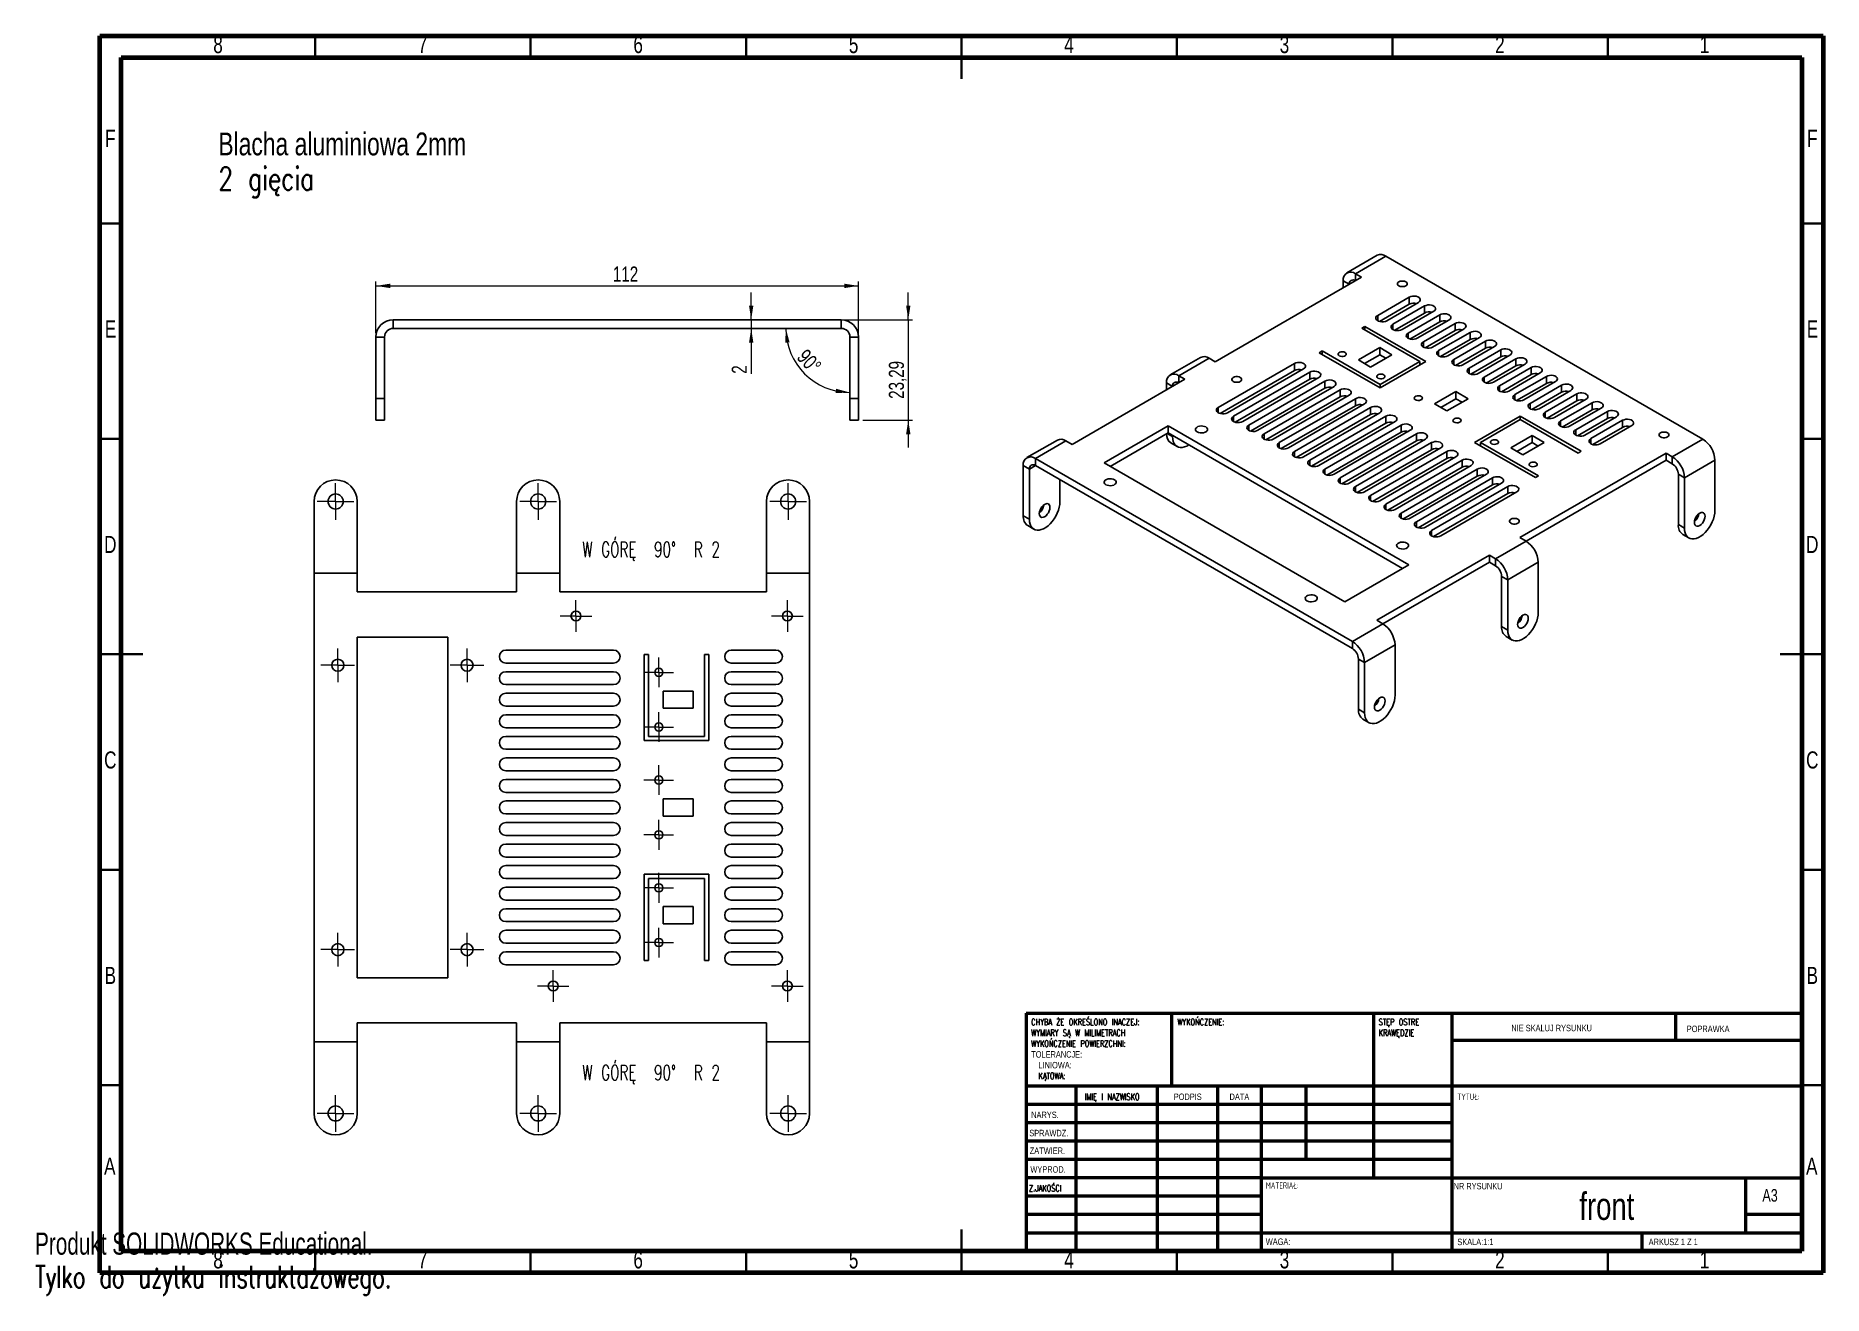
# Model space of a CAD drawing. Header units: millimetres. Extents: x 0 to 415, y 0 to 292.
import ezdxf

# ---------------------------------------------------------------- set-up
doc = ezdxf.new("R2010")
doc.units = ezdxf.units.MM
doc.linetypes.add('CENTERX2', pattern=[20.32, 12.7, -2.54, 2.54, -2.54])
doc.styles.add('SLDTEXTSTYLE0', font='TXT', dxfattribs={"width": 0.75})
doc.styles.add('SLDTEXTSTYLE1', font='TXT', dxfattribs={"width": 0.75, "bigfont": 'bigfont'})
doc.styles.add('SLDTEXTSTYLE2', font='TXT', dxfattribs={"width": 0.6875})
doc.styles.add('SLDTEXTSTYLE3', font='TXT', dxfattribs={"width": 0.65625, "bigfont": 'bigfont'})
doc.styles.add('SLDTEXTSTYLE4', font='TXT', dxfattribs={"width": 0.7})
doc.styles.add('SLDTEXTSTYLE5', font='TXT', dxfattribs={"width": 0.7, "bigfont": 'bigfont'})
doc.dimstyles.new('SLDDIMSTYLE0', dxfattribs={"dimtxt": 3.5, "dimasz": 3.302, "dimexe": 0, "dimexo": 0.0625, "dimgap": 0.875, "dimtad": 1, "dimrnd": 1e-09, "dimzin": 12, "dimdsep": 46, "dimtxsty": 'SLDTEXTSTYLE0', "dimsah": 1, "dimcen": 0.09, "dimadec": 0, "dimazin": 3, "dimtfac": 1, "dimtmove": 0, "dimatfit": 0, "dimfxl": 0, "dimfrac": 2, "dimtolj": 1, "dimtzin": 12, "dimarcsym": 0})
doc.dimstyles.new('SLDDIMSTYLE1', dxfattribs={"dimtxt": 3.5, "dimasz": 3.302, "dimexe": 0, "dimexo": 0.0625, "dimgap": 0.875, "dimtad": 1, "dimrnd": 1e-09, "dimzin": 12, "dimdsep": 46, "dimtxsty": 'SLDTEXTSTYLE0', "dimsah": 1, "dimcen": 0.09, "dimadec": 0, "dimazin": 3, "dimtfac": 1, "dimtofl": 0, "dimtmove": 0, "dimatfit": 3, "dimfxl": 0, "dimfrac": 2, "dimtolj": 1, "dimtzin": 12, "dimarcsym": 0})
doc.dimstyles.new('SLDDIMSTYLE2', dxfattribs={"dimtxt": 3.5, "dimasz": 3.302, "dimexe": 0, "dimexo": 0.0625, "dimgap": 0.875, "dimtad": 1, "dimdec": 4, "dimzin": 12, "dimdsep": 46, "dimtxsty": 'SLDTEXTSTYLE0', "dimsah": 1, "dimcen": 0.09, "dimazin": 3, "dimtfac": 1, "dimtofl": 0, "dimtmove": 0, "dimatfit": 3, "dimfxl": 0, "dimfrac": 2, "dimtolj": 1, "dimtzin": 12, "dimarcsym": 0})

msp = doc.modelspace()

# ---------------------------------------------------------------- texts
at = {"color": 7, "linetype": 'Continuous', "lineweight": 0}
for s, insert, char_height, attachment_point, style in [('8', (42.46004, 291.97104), 3.96875, 2, 'SLDTEXTSTYLE0'), ('7', (89.96004, 291.97104), 3.96875, 2, 'SLDTEXTSTYLE0'), ('6', (139.96004, 291.97104), 3.96875, 2, 'SLDTEXTSTYLE0'), ('5', (189.96004, 291.97104), 3.96875, 2, 'SLDTEXTSTYLE0'), ('4', (239.96004, 291.97104), 3.96875, 2, 'SLDTEXTSTYLE0'), ('3', (289.96004, 291.97104), 3.96875, 2, 'SLDTEXTSTYLE0'), ('2', (339.96004, 291.97104), 3.96875, 2, 'SLDTEXTSTYLE0'), ('1', (387.46004, 291.97104), 3.96875, 2, 'SLDTEXTSTYLE0'), ('F', (17.45774, 270.22104), 3.96875, 2, 'SLDTEXTSTYLE0'), ('F', (412.45774, 270.22104), 3.96875, 2, 'SLDTEXTSTYLE0'), ('E', (17.50781, 225.97104), 3.96875, 2, 'SLDTEXTSTYLE0'), ('E', (412.50781, 225.97104), 3.96875, 2, 'SLDTEXTSTYLE0'), ('D', (17.45269, 175.97104), 3.96875, 2, 'SLDTEXTSTYLE0'), ('W GÓRĘ  90\\M+1818B  R 2', (142.95959, 174.57565), 3.5, 2, 'SLDTEXTSTYLE3'), ('D', (412.45269, 175.97104), 3.96875, 2, 'SLDTEXTSTYLE0'), ('C', (17.45866, 125.97104), 3.96875, 2, 'SLDTEXTSTYLE0'), ('C', (412.45866, 125.97104), 3.96875, 2, 'SLDTEXTSTYLE0'), ('B', (17.4706, 75.97104), 3.96875, 2, 'SLDTEXTSTYLE0'), ('B', (412.4706, 75.97104), 3.96875, 2, 'SLDTEXTSTYLE0'), ('WYKOŃCZENIE:', (265.12326, 63.92097), 1.5, 1, 'SLDTEXTSTYLE1'), ('NIE SKALUJ RYSUNKU', (342.61464, 62.53299), 1.5, 1, 'SLDTEXTSTYLE0'), ('POPRAWKA', (383.32758, 62.33491), 1.5, 1, 'SLDTEXTSTYLE0'), ('W GÓRĘ  90\\M+1818B  R 2', (142.95959, 53.1771), 3.5, 2, 'SLDTEXTSTYLE3'), ('IMIĘ I NAZWISKO', (243.61652, 46.57618), 1.5, 1, 'SLDTEXTSTYLE1'), ('PODPIS', (264.26793, 46.57618), 1.5, 1, 'SLDTEXTSTYLE0'), ('DATA', (277.2147, 46.57618), 1.5, 1, 'SLDTEXTSTYLE0'), ('TYTUŁ:', (330.07893, 46.57618), 1.5, 1, 'SLDTEXTSTYLE1'), ('NARYS.', (231.1818, 42.38478), 1.5, 1, 'SLDTEXTSTYLE0'), ('SPRAWDZ.', (230.73519, 38.16185), 1.5, 1, 'SLDTEXTSTYLE0'), ('ZATWIER.', (230.83891, 34.06587), 1.5, 1, 'SLDTEXTSTYLE0'), ('A', (17.33969, 31.72104), 3.96875, 2, 'SLDTEXTSTYLE0'), ('WYPROD.', (230.99001, 29.71578), 1.5, 1, 'SLDTEXTSTYLE0'), ('A', (412.33969, 31.72104), 3.96875, 2, 'SLDTEXTSTYLE0'), ('Z.JAKOŚCI', (230.66904, 25.34965), 1.5, 1, 'SLDTEXTSTYLE1'), ('MATERIAŁ:', (285.64586, 25.98606), 1.5, 1, 'SLDTEXTSTYLE1'), ('NR RYSUNKU', (329.20919, 25.84285), 1.5, 1, 'SLDTEXTSTYLE0'), ('front', (364.77329, 23.60691), 6.35, 2, 'SLDTEXTSTYLE0'), ('A3', (400.87116, 24.40639), 2.910417, 1, 'SLDTEXTSTYLE0'), ('WAGA:', (285.61781, 12.94931), 1.4986, 1, 'SLDTEXTSTYLE0'), ('SKALA:1:1', (330.07397, 12.90009), 1.5, 1, 'SLDTEXTSTYLE0'), ('ARKUSZ 1 Z 1', (374.47829, 12.90009), 1.5, 1, 'SLDTEXTSTYLE2'), ('8', (42.46004, 9.97104), 3.96875, 2, 'SLDTEXTSTYLE0'), ('7', (89.96004, 9.97104), 3.96875, 2, 'SLDTEXTSTYLE0'), ('6', (139.96004, 9.97104), 3.96875, 2, 'SLDTEXTSTYLE0'), ('5', (189.96004, 9.97104), 3.96875, 2, 'SLDTEXTSTYLE0'), ('4', (239.96004, 9.97104), 3.96875, 2, 'SLDTEXTSTYLE0'), ('3', (289.96004, 9.97104), 3.96875, 2, 'SLDTEXTSTYLE0'), ('2', (339.96004, 9.97104), 3.96875, 2, 'SLDTEXTSTYLE0'), ('1', (387.46004, 9.97104), 3.96875, 2, 'SLDTEXTSTYLE0')]:
    msp.add_mtext(s, dxfattribs=dict(at, insert=insert, char_height=char_height, attachment_point=attachment_point, style=style))
at = {"color": 7, "linetype": 'Continuous', "char_height": 5.1381, "attachment_point": 1}
for s, insert, style in [('Produkt SOLIDWORKS Educational.', (0, 14.33051), 'SLDTEXTSTYLE4'), ('Tylko do użytku instruktażowego.', (0, 6.62336), 'SLDTEXTSTYLE5')]:
    msp.add_mtext(s, dxfattribs=dict(at, insert=insert, style=style))

# ---------------------------------------------------------------- blocks, each defined once
blk = doc.blocks.new('SW_NOTE_0')
at = {"color": 0, "linetype": 'Continuous', "lineweight": 0, "attachment_point": 1}
for s, insert, char_height, style in [('Blacha aluminiowa 2mm', (0, 6.82), 5.2917, 'SLDTEXTSTYLE0'), ('2 gięcia', (0, -1.23), 5.292, 'SLDTEXTSTYLE1')]:
    blk.add_mtext(s, dxfattribs=dict(at, insert=insert, char_height=char_height, style=style))
blk = doc.blocks.new('SW_NOTE_1')
at = {"color": 0, "linetype": 'Continuous', "lineweight": 0, "char_height": 1.5, "attachment_point": 1}
for s, insert, style in [('CHYBA ŻE OKREŚLONO INACZEJ:', (0, 1.93), 'SLDTEXTSTYLE1'), ('WYMIARY SĄ W MILIMETRACH', (0, -0.57), 'SLDTEXTSTYLE1'), ('WYKOŃCZENIE POWIERZCHNI:', (0, -3.07), 'SLDTEXTSTYLE1'), ('TOLERANCJE:', (0, -5.57), 'SLDTEXTSTYLE0'), ('LINIOWA:', (1.69, -8.07), 'SLDTEXTSTYLE0'), ('KĄTOWA:', (1.69, -10.57), 'SLDTEXTSTYLE1')]:
    blk.add_mtext(s, dxfattribs=dict(at, insert=insert, style=style))
blk = doc.blocks.new('SW_NOTE_2')
at = {"color": 0, "linetype": 'Continuous', "lineweight": 0, "char_height": 1.5, "attachment_point": 1, "style": 'SLDTEXTSTYLE1'}
for s, insert in [('STĘP OSTRE', (0, 1.93)), ('KRAWĘDZIE', (0, -0.57))]:
    blk.add_mtext(s, dxfattribs=dict(at, insert=insert))
blk = doc.blocks.new('_D')
at = {"color": 7, "linetype": 'Continuous', "lineweight": 18}
for p, q in [((202.65, 226.12), (202.65, 232.47)), ((188.1, 226.12), (203.65, 226.12)), ((202.65, 226.12), (202.65, 202.84)), ((192.1, 202.84), (203.65, 202.84)), ((202.65, 202.84), (202.65, 196.49))]:
    blk.add_line(p, q, dxfattribs=at)
for points in [[(202.65, 226.12), (203.16, 229.43), (202.14, 229.43)], [(202.65, 202.84), (202.14, 199.53), (203.16, 199.53)]]:
    blk.add_solid(points, dxfattribs=at)
at = {"color": 7, "linetype": 'Continuous', "lineweight": 18, "insert": (198.14, 207.78), "char_height": 3.5, "attachment_point": 1, "rotation": 90, "style": 'SLDTEXTSTYLE0'}
blk.add_mtext('23,29', dxfattribs=at)
blk = doc.blocks.new('_D_1')
at = {"color": 7, "linetype": 'Continuous', "lineweight": 18}
for p, q in [((79.1, 223.12), (79.1, 234.99)), ((79.1, 233.99), (191.1, 233.99)), ((191.1, 223.12), (191.1, 234.99))]:
    blk.add_line(p, q, dxfattribs=at)
for points in [[(79.1, 233.99), (82.41, 233.48), (82.41, 234.5)], [(191.1, 233.99), (187.8, 234.5), (187.8, 233.48)]]:
    blk.add_solid(points, dxfattribs=at)
at = {"color": 7, "linetype": 'Continuous', "lineweight": 18, "insert": (134.11, 238.5), "char_height": 3.5, "attachment_point": 1, "style": 'SLDTEXTSTYLE0'}
blk.add_mtext('112', dxfattribs=at)
blk = doc.blocks.new('_D_2')
at = {"color": 7, "linetype": 'Continuous', "lineweight": 18}
for p, q in [((166.2, 226.12), (166.2, 232.47)), ((166.2, 226.12), (166.2, 224.12)), ((166.2, 224.12), (166.2, 213.6))]:
    blk.add_line(p, q, dxfattribs=at)
for points in [[(166.2, 226.12), (166.7, 229.43), (165.69, 229.43)], [(166.2, 224.12), (165.69, 220.82), (166.7, 220.82)]]:
    blk.add_solid(points, dxfattribs=at)
at = {"color": 7, "linetype": 'Continuous', "lineweight": 18, "insert": (161.68, 213.6), "char_height": 3.5, "attachment_point": 1, "rotation": 90, "style": 'SLDTEXTSTYLE0'}
blk.add_mtext('2', dxfattribs=at)
blk = doc.blocks.new('_D_3')
at = {"color": 7, "linetype": 'Continuous', "lineweight": 18}
blk.add_arc((189.1, 224.12), 14.87, 180, 270, dxfattribs=at)
for points in [[(174.23, 224.12), (174.09, 220.79), (175.1, 220.9)], [(189.1, 209.25), (185.88, 210.12), (185.77, 209.11)]]:
    blk.add_solid(points, dxfattribs=at)
at = {"color": 7, "linetype": 'Continuous', "lineweight": 18, "insert": (179.13, 219.63), "char_height": 3.5, "attachment_point": 1, "rotation": 313.0031, "style": 'SLDTEXTSTYLE0'}
blk.add_mtext('90°', dxfattribs=at)
blk = doc.blocks.new('SW_CENTERMARKSYMBOL_0')
at = {"color": 0, "linetype": 'Continuous', "lineweight": 0}
for p, q in [((-2.5, 0), (-3.45, 0)), ((0, 0), (-2.5, 0)), ((0, 2.5), (0, 3.45)), ((0, 0), (0, 2.5)), ((0, 0), (0, -2.5)), ((0, 0), (2.5, 0)), ((2.5, 0), (3.45, 0)), ((0, -2.5), (0, -3.45))]:
    blk.add_line(p, q, dxfattribs=at)
blk = doc.blocks.new('SW_CENTERMARKSYMBOL_1')
at = {"color": 0, "linetype": 'Continuous', "lineweight": 0}
for p, q in [((-2.5, 0), (-3.45, 0)), ((0, 0), (-2.5, 0)), ((0, 2.5), (0, 3.45)), ((0, 0), (0, 2.5)), ((0, 0), (0, -2.5)), ((0, 0), (2.5, 0)), ((2.5, 0), (3.45, 0)), ((0, -2.5), (0, -3.45))]:
    blk.add_line(p, q, dxfattribs=at)
blk = doc.blocks.new('SW_CENTERMARKSYMBOL_2')
at = {"color": 0, "linetype": 'Continuous', "lineweight": 0}
for p, q in [((-2.5, 0), (-3.45, 0)), ((0, 0), (-2.5, 0)), ((0, 2.5), (0, 3.45)), ((0, 0), (0, 2.5)), ((0, 0), (0, -2.5)), ((0, 0), (2.5, 0)), ((2.5, 0), (3.45, 0)), ((0, -2.5), (0, -3.45))]:
    blk.add_line(p, q, dxfattribs=at)
blk = doc.blocks.new('SW_CENTERMARKSYMBOL_3')
at = {"color": 0, "linetype": 'Continuous', "lineweight": 0}
for p, q in [((-2.5, 0), (-3.45, 0)), ((0, 0), (-2.5, 0)), ((0, 2.5), (0, 3.45)), ((0, 0), (0, 2.5)), ((0, 0), (0, -2.5)), ((0, 0), (2.5, 0)), ((2.5, 0), (3.45, 0)), ((0, -2.5), (0, -3.45))]:
    blk.add_line(p, q, dxfattribs=at)
blk = doc.blocks.new('SW_CENTERMARKSYMBOL_4')
at = {"color": 0, "linetype": 'Continuous', "lineweight": 0}
for p, q in [((-2.5, 0), (-3.45, 0)), ((0, 0), (-2.5, 0)), ((0, 2.5), (0, 3.45)), ((0, 0), (0, 2.5)), ((0, 0), (0, -2.5)), ((0, 0), (2.5, 0)), ((2.5, 0), (3.45, 0)), ((0, -2.5), (0, -3.45))]:
    blk.add_line(p, q, dxfattribs=at)
blk = doc.blocks.new('SW_CENTERMARKSYMBOL_5')
at = {"color": 0, "linetype": 'Continuous', "lineweight": 0}
for p, q in [((-2.5, 0), (-3.45, 0)), ((0, 0), (-2.5, 0)), ((0, 2.5), (0, 3.45)), ((0, 0), (0, 2.5)), ((0, 0), (0, -2.5)), ((0, 0), (2.5, 0)), ((2.5, 0), (3.45, 0)), ((0, -2.5), (0, -3.45))]:
    blk.add_line(p, q, dxfattribs=at)
blk = doc.blocks.new('SW_CENTERMARKSYMBOL_6')
at = {"color": 0, "linetype": 'Continuous', "lineweight": 0}
for p, q in [((-2.5, 0), (-3.9, 0)), ((0, 0), (-2.5, 0)), ((0, 2.5), (0, 3.9)), ((0, 0), (0, 2.5)), ((0, 0), (0, -2.5)), ((0, 0), (2.5, 0)), ((2.5, 0), (3.9, 0)), ((0, -2.5), (0, -3.9))]:
    blk.add_line(p, q, dxfattribs=at)
blk = doc.blocks.new('SW_CENTERMARKSYMBOL_7')
at = {"color": 0, "linetype": 'Continuous', "lineweight": 0}
for p, q in [((-2.5, 0), (-3.9, 0)), ((0, 0), (-2.5, 0)), ((0, 2.5), (0, 3.9)), ((0, 0), (0, 2.5)), ((0, 0), (0, -2.5)), ((0, 0), (2.5, 0)), ((2.5, 0), (3.9, 0)), ((0, -2.5), (0, -3.9))]:
    blk.add_line(p, q, dxfattribs=at)
blk = doc.blocks.new('SW_CENTERMARKSYMBOL_8')
at = {"color": 0, "linetype": 'Continuous', "lineweight": 0}
for p, q in [((-2.5, 0), (-3.9, 0)), ((0, 0), (-2.5, 0)), ((0, 2.5), (0, 3.9)), ((0, 0), (0, 2.5)), ((0, 0), (0, -2.5)), ((0, 0), (2.5, 0)), ((2.5, 0), (3.9, 0)), ((0, -2.5), (0, -3.9))]:
    blk.add_line(p, q, dxfattribs=at)
blk = doc.blocks.new('SW_CENTERMARKSYMBOL_9')
at = {"color": 0, "linetype": 'Continuous', "lineweight": 0}
for p, q in [((-2.5, 0), (-3.9, 0)), ((0, 0), (-2.5, 0)), ((0, 2.5), (0, 3.9)), ((0, 0), (0, 2.5)), ((0, 0), (0, -2.5)), ((0, 0), (2.5, 0)), ((2.5, 0), (3.9, 0)), ((0, -2.5), (0, -3.9))]:
    blk.add_line(p, q, dxfattribs=at)
blk = doc.blocks.new('SW_CENTERMARKSYMBOL_10')
at = {"color": 0, "linetype": 'Continuous', "lineweight": 0}
for p, q in [((-2.5, 0), (-3.65, 0)), ((0, 0), (-2.5, 0)), ((0, 2.5), (0, 3.65)), ((0, 0), (0, 2.5)), ((0, 0), (0, -2.5)), ((0, 0), (2.5, 0)), ((2.5, 0), (3.65, 0)), ((0, -2.5), (0, -3.65))]:
    blk.add_line(p, q, dxfattribs=at)
blk = doc.blocks.new('SW_CENTERMARKSYMBOL_11')
at = {"color": 0, "linetype": 'Continuous', "lineweight": 0}
for p, q in [((-2.5, 0), (-3.65, 0)), ((0, 0), (-2.5, 0)), ((0, 2.5), (0, 3.65)), ((0, 0), (0, 2.5)), ((0, 0), (0, -2.5)), ((0, 0), (2.5, 0)), ((2.5, 0), (3.65, 0)), ((0, -2.5), (0, -3.65))]:
    blk.add_line(p, q, dxfattribs=at)
blk = doc.blocks.new('SW_CENTERMARKSYMBOL_12')
at = {"color": 0, "linetype": 'Continuous', "lineweight": 0}
for p, q in [((-2.5, 0), (-3.65, 0)), ((0, 0), (-2.5, 0)), ((0, 2.5), (0, 3.65)), ((0, 0), (0, 2.5)), ((0, 0), (0, -2.5)), ((0, 0), (2.5, 0)), ((2.5, 0), (3.65, 0)), ((0, -2.5), (0, -3.65))]:
    blk.add_line(p, q, dxfattribs=at)
blk = doc.blocks.new('SW_CENTERMARKSYMBOL_13')
at = {"color": 0, "linetype": 'Continuous', "lineweight": 0}
for p, q in [((-2.5, 0), (-3.65, 0)), ((0, 0), (-2.5, 0)), ((0, 2.5), (0, 3.65)), ((0, 0), (0, 2.5)), ((0, 0), (0, -2.5)), ((0, 0), (2.5, 0)), ((2.5, 0), (3.65, 0)), ((0, -2.5), (0, -3.65))]:
    blk.add_line(p, q, dxfattribs=at)
blk = doc.blocks.new('SW_CENTERMARKSYMBOL_14')
at = {"color": 0, "linetype": 'Continuous', "lineweight": 0}
for p, q in [((0, 2.5), (0, 4.25)), ((-2.5, 0), (-4.25, 0)), ((0, 0), (-2.5, 0)), ((0, 0), (0, 2.5)), ((0, 0), (0, -2.5)), ((0, 0), (2.5, 0)), ((2.5, 0), (4.25, 0)), ((0, -2.5), (0, -4.25))]:
    blk.add_line(p, q, dxfattribs=at)
blk = doc.blocks.new('SW_CENTERMARKSYMBOL_15')
at = {"color": 0, "linetype": 'Continuous', "lineweight": 0}
for p, q in [((0, 2.5), (0, 4.25)), ((-2.5, 0), (-4.25, 0)), ((0, 0), (-2.5, 0)), ((0, 0), (0, 2.5)), ((0, 0), (0, -2.5)), ((0, 0), (2.5, 0)), ((2.5, 0), (4.25, 0)), ((0, -2.5), (0, -4.25))]:
    blk.add_line(p, q, dxfattribs=at)
blk = doc.blocks.new('SW_CENTERMARKSYMBOL_16')
at = {"color": 0, "linetype": 'Continuous', "lineweight": 0}
for p, q in [((0, 2.5), (0, 4.25)), ((-2.5, 0), (-4.25, 0)), ((0, 0), (-2.5, 0)), ((0, 0), (0, 2.5)), ((0, 0), (0, -2.5)), ((0, 0), (2.5, 0)), ((2.5, 0), (4.25, 0)), ((0, -2.5), (0, -4.25))]:
    blk.add_line(p, q, dxfattribs=at)
blk = doc.blocks.new('SW_CENTERMARKSYMBOL_17')
at = {"color": 0, "linetype": 'Continuous', "lineweight": 0}
for p, q in [((0, 2.5), (0, 4.25)), ((-2.5, 0), (-4.25, 0)), ((0, 0), (-2.5, 0)), ((0, 0), (0, 2.5)), ((0, 0), (0, -2.5)), ((0, 0), (2.5, 0)), ((2.5, 0), (4.25, 0)), ((0, -2.5), (0, -4.25))]:
    blk.add_line(p, q, dxfattribs=at)
blk = doc.blocks.new('SW_CENTERMARKSYMBOL_18')
at = {"color": 0, "linetype": 'Continuous', "lineweight": 0}
for p, q in [((0, 2.5), (0, 4.25)), ((-2.5, 0), (-4.25, 0)), ((0, 0), (-2.5, 0)), ((0, 0), (0, 2.5)), ((0, 0), (0, -2.5)), ((0, 0), (2.5, 0)), ((2.5, 0), (4.25, 0)), ((0, -2.5), (0, -4.25))]:
    blk.add_line(p, q, dxfattribs=at)
blk = doc.blocks.new('SW_CENTERMARKSYMBOL_19')
at = {"color": 0, "linetype": 'Continuous', "lineweight": 0}
for p, q in [((0, 2.5), (0, 4.25)), ((-2.5, 0), (-4.25, 0)), ((0, 0), (-2.5, 0)), ((0, 0), (0, 2.5)), ((0, 0), (0, -2.5)), ((0, 0), (2.5, 0)), ((2.5, 0), (4.25, 0)), ((0, -2.5), (0, -4.25))]:
    blk.add_line(p, q, dxfattribs=at)

# ---------------------------------------------------------------- dimensions: what is measured, and where the dimension line sits
at = {"color": 7, "linetype": 'Continuous', "lineweight": 18}
dim = msp.add_linear_dim(base=(191.10314, 233.98984), p1=(79.10314, 222.12416), p2=(191.10314, 222.12416), dimstyle='SLDDIMSTYLE1', dxfattribs=at)
dim.commit()
dim.dimension.update_dxf_attribs({"geometry": '_D_1', "text_midpoint": (137.98456, 233.98984), "dimtype": 160})
for base, p2, picture, middle in [((166.19562, 224.12416), (187.10314, 224.12416), '_D_2', (166.19562, 214.89748)), ((202.6483, 202.83655), (191.10314, 202.83655), '_D', (202.6483, 213.60324))]:
    dim = msp.add_linear_dim(base=base, p1=(187.10314, 226.12416), p2=p2, angle=90, dimstyle='SLDDIMSTYLE0', dxfattribs=at)
    dim.commit()
    dim.dimension.update_dxf_attribs({"geometry": picture, "text_midpoint": middle, "dimtype": 160})
dim = msp.add_angular_dim_2l(base=(178.58816, 213.60918), line1=((189.10314, 202.83655), (189.10314, 222.12416)), line2=((187.10314, 224.12416), (83.10314, 224.12416)), dimstyle='SLDDIMSTYLE2', dxfattribs=at)
dim.commit()
dim.dimension.update_dxf_attribs({"geometry": '_D_3', "text_midpoint": (178.22815, 213.98196), "dimtype": 162})

# ---------------------------------------------------------------- linework, layer by layer
at = {"color": 7, "linetype": 'Continuous', "lineweight": 70}
for p, q in [((15, 5), (15, 292)), ((15, 292), (415, 292)), ((415, 292), (415, 5)), ((20, 10), (20, 287)), ((20, 287), (410, 287)), ((410, 287), (410, 10)), ((410, 10), (20, 10)), ((415, 5), (15, 5))]:
    msp.add_line(p, q, dxfattribs=at)
at = {"color": 7, "linetype": 'Continuous', "lineweight": 35}
for p, q in [((65, 287), (65, 292)), ((115, 287), (115, 292)), ((165, 287), (165, 292)), ((215, 292), (215, 282)), ((215, 287), (215, 292)), ((265, 287), (265, 292)), ((315, 287), (315, 292)), ((365, 287), (365, 292)), ((20, 248.5), (15, 248.5)), ((410, 248.5), (415, 248.5)), ((20, 198.5), (15, 198.5)), ((410, 198.5), (415, 198.5)), ((15, 148.5), (25, 148.5)), ((20, 148.5), (15, 148.5)), ((415, 148.5), (405, 148.5)), ((410, 148.5), (415, 148.5)), ((20, 98.5), (15, 98.5)), ((410, 98.5), (415, 98.5)), ((20, 48.5), (15, 48.5)), ((410, 48.5), (415, 48.5)), ((215, 5), (215, 15)), ((65, 10), (65, 5)), ((115, 10), (115, 5)), ((165, 10), (165, 5)), ((215, 10), (215, 5)), ((265, 10), (265, 5)), ((315, 10), (315, 5)), ((365, 10), (365, 5))]:
    msp.add_line(p, q, dxfattribs=at)
at = {"color": 7, "linetype": 'Continuous', "lineweight": 25}
for p, q in [((311.49495, 241.08087), (304.42388, 236.99883)), ((313.49478, 240.88284), (306.42372, 236.8008)), ((387.03389, 198.42962), (313.49478, 240.88284)), ((306.42372, 236.8008), (307.83793, 235.98439)), ((306.42372, 236.8008), (306.42372, 235.16798)), ((307.83793, 235.98439), (273.8968, 216.3906)), ((303.59529, 235.16745), (305.00904, 234.35131)), ((303.59529, 233.53517), (303.59529, 235.16745)), ((318.93336, 231.36814), (311.59174, 227.12991)), ((318.93336, 229.73506), (312.00626, 225.73613)), ((313.71306, 225.9053), (321.05468, 230.14353)), ((322.4689, 229.32712), (315.12727, 225.08889)), ((318.93336, 231.36814), (318.93336, 229.73506)), ((322.4689, 229.32712), (322.4689, 227.69404)), ((83.10314, 226.12416), (83.10314, 224.12416)), ((83.10314, 226.12416), (187.10314, 226.12416)), ((83.10314, 224.12416), (187.10314, 224.12416)), ((187.10314, 226.12416), (187.10314, 224.12416)), ((308.61575, 224.5955), (307.90864, 224.1873)), ((307.90864, 224.1873), (321.34367, 216.43142)), ((322.75788, 216.43142), (308.61575, 224.5955)), ((308.61575, 224.5955), (308.61575, 223.77909)), ((311.59174, 227.12991), (311.59174, 225.9053)), ((315.12727, 225.08889), (315.12727, 223.86428)), ((322.4689, 227.69404), (315.5418, 223.69511)), ((317.24859, 223.86428), (324.59022, 228.10251)), ((326.00443, 227.2861), (318.66281, 223.04787)), ((326.00443, 225.65302), (319.07733, 221.65409)), ((320.78413, 221.82326), (328.12575, 226.06149)), ((329.53996, 225.24508), (322.19834, 221.00685)), ((324.31966, 219.78224), (331.66128, 224.02047)), ((326.00443, 227.2861), (326.00443, 225.65302)), ((329.53996, 225.24508), (329.53996, 223.612)), ((79.10314, 222.12416), (81.10314, 222.12416)), ((79.10314, 207.83655), (79.10314, 222.12416)), ((81.10314, 207.83655), (81.10314, 222.12416)), ((191.10314, 222.12416), (189.10314, 222.12416)), ((189.10314, 222.12416), (189.10314, 207.83655)), ((191.10314, 222.12416), (191.10314, 207.83655)), ((318.66281, 223.04787), (318.66281, 221.82326)), ((322.19834, 221.00685), (322.19834, 219.78224)), ((329.53996, 223.612), (322.61287, 219.61307)), ((333.0755, 223.20406), (325.73387, 218.96583)), ((333.0755, 221.57098), (326.1484, 217.57205)), ((327.85519, 217.74122), (335.19682, 221.97945)), ((336.61103, 221.16304), (329.26941, 216.92481)), ((331.39073, 215.7002), (338.73235, 219.93843)), ((333.0755, 223.20406), (333.0755, 221.57098)), ((336.61103, 221.16304), (336.61103, 219.52996)), ((270.48275, 217.40504), (263.41168, 213.323)), ((272.48259, 217.20701), (265.41152, 213.12497)), ((273.8968, 216.3906), (272.48259, 217.20701)), ((292.28158, 215.98239), (274.60391, 205.77729)), ((292.28158, 215.98239), (292.28158, 214.34931)), ((298.71625, 218.88064), (298.00914, 218.47244)), ((298.00914, 218.47244), (312.15128, 210.30836)), ((312.15128, 211.12477), (298.71625, 218.88064)), ((298.71625, 218.88064), (298.71625, 218.06423)), ((312.08057, 219.65623), (307.13082, 216.7988)), ((307.13082, 216.7988), (309.95925, 215.16599)), ((312.08057, 218.02315), (308.54527, 215.98226)), ((309.95925, 215.16599), (314.909, 218.02341)), ((314.909, 218.02341), (312.08057, 219.65623)), ((312.08057, 219.65623), (312.08057, 218.02315)), ((313.49455, 217.20687), (312.08057, 218.02315)), ((321.34367, 216.43142), (312.15128, 211.12477)), ((312.15128, 210.30836), (322.75788, 216.43142)), ((321.34367, 216.43142), (321.34367, 215.61501)), ((325.73387, 218.96583), (325.73387, 217.74122)), ((329.26941, 216.92481), (329.26941, 215.7002)), ((336.61103, 219.52996), (329.68393, 215.53103)), ((340.14656, 219.12202), (332.80494, 214.88379)), ((340.14656, 217.48894), (333.21947, 213.49001)), ((334.92626, 213.65918), (342.26789, 217.89741)), ((343.6821, 217.081), (336.34048, 212.84277)), ((338.4618, 211.61816), (345.80342, 215.85639)), ((340.14656, 219.12202), (340.14656, 217.48894)), ((343.6821, 217.081), (343.6821, 215.44792)), ((266.82574, 212.30856), (240.66278, 197.20501)), ((265.41152, 213.12497), (266.82574, 212.30856)), ((265.41152, 213.12497), (265.41152, 211.49215)), ((292.28158, 214.34931), (275.01843, 204.38351)), ((276.72523, 204.55268), (294.4029, 214.75778)), ((295.81711, 213.94137), (278.13944, 203.73627)), ((295.81711, 212.30829), (278.55397, 202.34249)), ((280.26076, 202.51166), (297.93843, 212.71676)), ((299.35265, 211.90035), (281.67498, 201.69525)), ((295.81711, 213.94137), (295.81711, 212.30829)), ((299.35265, 211.90035), (299.35265, 210.26727)), ((332.80494, 214.88379), (332.80494, 213.65918)), ((336.34048, 212.84277), (336.34048, 211.61816)), ((343.6821, 215.44792), (336.755, 211.44899)), ((347.21763, 215.03998), (339.87601, 210.80175)), ((347.21763, 213.4069), (340.29053, 209.40797)), ((341.99733, 209.57714), (349.33895, 213.81537)), ((350.75317, 212.99896), (343.41154, 208.76073)), ((345.53286, 207.53612), (352.87449, 211.77434)), ((347.21763, 215.03998), (347.21763, 213.4069)), ((350.75317, 212.99896), (350.75317, 211.36588)), ((79.10314, 207.83655), (81.10314, 207.83655)), ((79.10314, 202.83655), (79.10314, 207.83655)), ((81.10314, 202.83655), (81.10314, 207.83655)), ((189.10314, 207.83655), (189.10314, 202.83655)), ((191.10314, 207.83655), (189.10314, 207.83655)), ((191.10314, 207.83655), (191.10314, 202.83655)), ((262.58309, 211.49162), (263.99685, 210.67548)), ((262.58309, 209.85933), (262.58309, 211.49162)), ((299.35265, 210.26727), (282.0895, 200.30147)), ((283.7963, 200.47064), (301.47397, 210.67574)), ((302.88818, 209.85933), (285.21051, 199.65423)), ((302.88818, 208.22625), (285.62504, 198.26045)), ((287.33183, 198.42962), (305.0095, 208.63472)), ((306.42372, 207.81831), (288.74605, 197.61321)), ((302.88818, 209.85933), (302.88818, 208.22625)), ((306.42372, 207.81831), (306.42372, 206.18523)), ((312.15128, 211.12477), (312.15128, 210.30836)), ((329.75824, 209.45113), (324.80849, 206.5937)), ((329.75824, 207.81805), (326.22294, 205.77716)), ((327.63692, 204.96088), (332.58667, 207.81831)), ((332.58667, 207.81831), (329.75824, 209.45113)), ((329.75824, 209.45113), (329.75824, 207.81805)), ((331.17222, 207.00177), (329.75824, 207.81805)), ((339.87601, 210.80175), (339.87601, 209.57714)), ((343.41154, 208.76073), (343.41154, 207.53612)), ((350.75317, 211.36588), (343.82607, 207.36695)), ((354.2887, 210.95794), (346.94708, 206.71971)), ((354.2887, 209.32486), (347.3616, 205.32593)), ((349.0684, 205.4951), (356.41002, 209.73332)), ((357.82423, 208.91692), (350.48261, 204.67869)), ((352.60393, 203.45408), (359.94555, 207.6923)), ((354.2887, 210.95794), (354.2887, 209.32486)), ((357.82423, 208.91692), (357.82423, 207.28383)), ((274.60391, 205.77729), (274.60391, 204.55268)), ((278.13944, 203.73627), (278.13944, 202.51166)), ((306.42372, 206.18523), (289.16057, 196.21943)), ((290.86737, 196.3886), (308.54504, 206.5937)), ((309.95925, 205.77729), (292.28158, 195.57219)), ((309.95925, 204.14421), (292.6961, 194.17841)), ((294.4029, 194.34758), (312.08057, 204.55268)), ((313.49478, 203.73627), (295.81711, 193.53117)), ((309.95925, 205.77729), (309.95925, 204.14421)), ((313.49478, 203.73627), (313.49478, 202.10319)), ((324.80849, 206.5937), (327.63692, 204.96088)), ((344.67819, 203.77709), (334.07159, 197.65403)), ((358.82033, 195.61301), (344.67819, 203.77709)), ((344.67819, 203.77709), (344.67819, 202.96068)), ((346.94708, 206.71971), (346.94708, 205.4951)), ((350.48261, 204.67869), (350.48261, 203.45408)), ((357.82423, 207.28383), (350.89714, 203.28491)), ((361.35977, 206.8759), (354.01815, 202.63767)), ((361.35977, 205.24281), (354.43267, 201.24389)), ((356.13947, 201.41306), (363.48109, 205.65128)), ((364.8953, 204.83488), (357.55368, 200.59665)), ((359.675, 199.37204), (367.01662, 203.61026)), ((361.35977, 206.8759), (361.35977, 205.24281)), ((364.8953, 204.83488), (364.8953, 203.20179)), ((79.10314, 202.83655), (81.10314, 202.83655)), ((189.10314, 202.83655), (191.10314, 202.83655)), ((262.93665, 201.49115), (248.08741, 192.91886)), ((262.93665, 199.85807), (249.50185, 192.10232)), ((262.7314, 199.73958), (263.99731, 199.00879)), ((318.79808, 169.24303), (262.93665, 201.49115)), ((262.93665, 201.49115), (262.93665, 199.85807)), ((317.38364, 168.42649), (262.93665, 199.85807)), ((263.99731, 199.00879), (263.99731, 199.24576)), ((281.67498, 201.69525), (281.67498, 200.47064)), ((285.21051, 199.65423), (285.21051, 198.42962)), ((313.49478, 202.10319), (296.23164, 192.13739)), ((297.93843, 192.30656), (315.6161, 202.51166)), ((317.03032, 201.69525), (299.35265, 191.49015)), ((317.03032, 200.06217), (299.76717, 190.09637)), ((301.47397, 190.26554), (319.15164, 200.47064)), ((320.56585, 199.65423), (302.88818, 189.44913)), ((317.03032, 201.69525), (317.03032, 200.06217)), ((320.56585, 199.65423), (320.56585, 198.02115)), ((335.4858, 197.65403), (344.67819, 202.96068)), ((347.43591, 199.24603), (342.48616, 196.3886)), ((344.67819, 202.96068), (358.11322, 195.20481)), ((350.26434, 197.61321), (347.43591, 199.24603)), ((347.43591, 199.24603), (347.43591, 197.61295)), ((354.01815, 202.63767), (354.01815, 201.41306)), ((357.55368, 200.59665), (357.55368, 199.37204)), ((364.8953, 203.20179), (357.9682, 199.20287)), ((368.43084, 202.79386), (361.08921, 198.55563)), ((368.43084, 201.16077), (361.50374, 197.16185)), ((363.21053, 197.33102), (370.55216, 201.56924)), ((368.43084, 202.79386), (368.43084, 201.16077)), ((237.24873, 198.21945), (230.17767, 194.13741)), ((239.24857, 198.02142), (232.1775, 193.93937)), ((240.66278, 197.20501), (239.24857, 198.02142)), ((263.61883, 197.53598), (265.03305, 196.71957)), ((288.74605, 197.61321), (288.74605, 196.3886)), ((292.28158, 195.57219), (292.28158, 194.34758)), ((320.56585, 198.02115), (303.30271, 188.05535)), ((305.0095, 188.22452), (322.68717, 198.42962)), ((324.10138, 197.61321), (306.42372, 187.40811)), ((324.10138, 195.98013), (306.83824, 186.01433)), ((308.54504, 186.1835), (326.22271, 196.3886)), ((327.63692, 195.57219), (309.95925, 185.36709)), ((324.10138, 197.61321), (324.10138, 195.98013)), ((327.63692, 195.57219), (327.63692, 193.93911)), ((334.07159, 197.65403), (348.21373, 189.48995)), ((348.92083, 189.89815), (335.4858, 197.65403)), ((335.4858, 197.65403), (335.4858, 196.83762)), ((342.48616, 196.3886), (345.31459, 194.75578)), ((347.43591, 197.61295), (343.9006, 195.57206)), ((344.60748, 175.57019), (378.54861, 195.16399)), ((345.31459, 194.75578), (350.26434, 197.61321)), ((348.84989, 196.79667), (347.43591, 197.61295)), ((358.11322, 195.20481), (358.82033, 195.61301)), ((361.08921, 198.55563), (361.08921, 197.33102)), ((378.54861, 195.16399), (379.96282, 194.34758)), ((378.54861, 195.16399), (378.54861, 193.53091)), ((387.03389, 198.42962), (379.96282, 194.34758)), ((229.34908, 192.30603), (230.76329, 191.48962)), ((229.34908, 180.63961), (229.34908, 192.30603)), ((232.17773, 192.30616), (230.76329, 191.48962)), ((230.76329, 179.8232), (230.76329, 191.48962)), ((232.1775, 193.93937), (232.1775, 192.30629)), ((232.1775, 193.93937), (305.71661, 151.48615)), ((232.1775, 192.30629), (305.71661, 149.85307)), ((248.08741, 192.91886), (303.94884, 160.67074)), ((295.81711, 193.53117), (295.81711, 192.30656)), ((299.35265, 191.49015), (299.35265, 190.26554)), ((327.63692, 193.93911), (310.37377, 183.97331)), ((312.08057, 184.14248), (329.75824, 194.34758)), ((331.17245, 193.53117), (313.49478, 183.32607)), ((331.17245, 191.89809), (313.90931, 181.93229)), ((315.6161, 182.10146), (333.29377, 192.30656)), ((334.70799, 191.49015), (317.03032, 181.28505)), ((331.17245, 193.53117), (331.17245, 191.89809)), ((334.70799, 191.49015), (334.70799, 189.85707)), ((346.02192, 174.75365), (378.54861, 193.53091)), ((378.54861, 193.53091), (379.96282, 192.7145)), ((379.96282, 194.34758), (379.96282, 192.7145)), ((389.86232, 193.53064), (382.79125, 189.4486)), ((389.86232, 181.86422), (389.86232, 193.53064)), ((237.83436, 189.04066), (237.83436, 183.90524)), ((302.88818, 189.44913), (302.88818, 188.22452)), ((306.42372, 187.40811), (306.42372, 186.1835)), ((334.70799, 189.85707), (317.44484, 179.89127)), ((319.15164, 180.06044), (336.82931, 190.26554)), ((338.24352, 189.44913), (320.56585, 179.24403)), ((338.24352, 187.81605), (320.98038, 177.85025)), ((322.68717, 178.01942), (340.36484, 188.22452)), ((341.77905, 187.40811), (324.10138, 177.20301)), ((338.24352, 189.44913), (338.24352, 187.81605)), ((341.77905, 187.40811), (341.77905, 185.77503)), ((348.21373, 189.48995), (348.92083, 189.89815)), ((382.79125, 189.4486), (381.37703, 190.26501)), ((381.37703, 190.26501), (381.37703, 178.59859)), ((382.79125, 189.4486), (382.79125, 177.78218)), ((64.75278, 41.96416), (64.75278, 183.96416)), ((74.75278, 183.96416), (74.75278, 162.96416)), ((111.75278, 162.96416), (111.75278, 183.96416)), ((121.75278, 183.96416), (121.75278, 162.96416)), ((169.75278, 162.96416), (169.75278, 183.96416)), ((179.75278, 183.96416), (179.75278, 41.96416)), ((309.95925, 185.36709), (309.95925, 184.14248)), ((313.49478, 183.32607), (313.49478, 182.10146)), ((341.77905, 185.77503), (324.51591, 175.80923)), ((326.22271, 175.9784), (343.90037, 186.1835)), ((229.34908, 180.63961), (230.76329, 179.8232)), ((317.03032, 181.28505), (317.03032, 180.06044)), ((320.56585, 179.24403), (320.56585, 178.01942)), ((382.79125, 177.78218), (381.37703, 178.59859)), ((230.38481, 178.35039), (231.79903, 177.53398)), ((324.10138, 177.20301), (324.10138, 175.9784)), ((346.0217, 174.75378), (338.95063, 170.67174)), ((346.0217, 174.75378), (344.60748, 175.57019)), ((382.41277, 176.30937), (383.82698, 175.49296)), ((311.37346, 156.3846), (337.53641, 171.48815)), ((337.53641, 171.48815), (338.95063, 170.67174)), ((337.53641, 171.48815), (337.53641, 169.85507)), ((338.95063, 170.67174), (338.95063, 169.03866)), ((303.94884, 160.67074), (318.79808, 169.24303)), ((312.78791, 155.56806), (337.53641, 169.85507)), ((337.53641, 169.85507), (338.95063, 169.03866)), ((341.77905, 165.77276), (340.36484, 166.58917)), ((340.36484, 166.58917), (340.36484, 154.92275)), ((348.85012, 169.8548), (341.77905, 165.77276)), ((348.85012, 158.18839), (348.85012, 169.8548)), ((74.75278, 162.96416), (111.75278, 162.96416)), ((121.75278, 162.96416), (169.75278, 162.96416)), ((341.77905, 165.77276), (341.77905, 154.10635)), ((312.78768, 155.56819), (305.71661, 151.48615)), ((312.78768, 155.56819), (311.37346, 156.3846)), ((341.77905, 154.10635), (340.36484, 154.92275)), ((74.75278, 152.46416), (95.75278, 152.46416)), ((74.75278, 73.46416), (74.75278, 152.46416)), ((95.75278, 152.46416), (95.75278, 73.46416)), ((109.25278, 149.46416), (134.25278, 149.46416)), ((161.56147, 149.46416), (171.94409, 149.46416)), ((305.71661, 151.48615), (305.71661, 149.85307)), ((315.6161, 150.66921), (308.54504, 146.58717)), ((315.6161, 139.0028), (315.6161, 150.66921)), ((341.40058, 152.63353), (342.81479, 151.81712)), ((134.25278, 146.46416), (109.25278, 146.46416)), ((141.35278, 148.46416), (142.35278, 148.46416)), ((141.35278, 128.46416), (141.35278, 148.46416)), ((142.35278, 148.46416), (142.35278, 129.46416)), ((155.35278, 148.46416), (156.35278, 148.46416)), ((155.35278, 129.46416), (155.35278, 148.46416)), ((156.35278, 148.46416), (156.35278, 128.46416)), ((171.94409, 146.46416), (161.56147, 146.46416)), ((308.54504, 146.58717), (307.13082, 147.40358)), ((307.13082, 147.40358), (307.13082, 135.73716)), ((308.54504, 146.58717), (308.54504, 134.92076)), ((109.25278, 144.46416), (134.25278, 144.46416)), ((134.25278, 141.46416), (109.25278, 141.46416)), ((161.56147, 144.46416), (171.94409, 144.46416)), ((171.94409, 141.46416), (161.56147, 141.46416)), ((109.25278, 139.46416), (134.25278, 139.46416)), ((145.75278, 139.96416), (152.75278, 139.96416)), ((145.75278, 135.96416), (145.75278, 139.96416)), ((152.75278, 139.96416), (152.75278, 135.96416)), ((161.56147, 139.46416), (171.94409, 139.46416)), ((134.25278, 136.46416), (109.25278, 136.46416)), ((109.25278, 134.46416), (134.25278, 134.46416)), ((152.75278, 135.96416), (145.75278, 135.96416)), ((171.94409, 136.46416), (161.56147, 136.46416)), ((161.56147, 134.46416), (171.94409, 134.46416)), ((308.54504, 134.92076), (307.13082, 135.73716)), ((308.16656, 133.44794), (309.58077, 132.63153)), ((134.25278, 131.46416), (109.25278, 131.46416)), ((109.25278, 129.46416), (134.25278, 129.46416)), ((142.35278, 129.46416), (155.35278, 129.46416)), ((171.94409, 131.46416), (161.56147, 131.46416)), ((161.56147, 129.46416), (171.94409, 129.46416)), ((134.25278, 126.46416), (109.25278, 126.46416)), ((109.25278, 124.46416), (134.25278, 124.46416)), ((156.35278, 128.46416), (141.35278, 128.46416)), ((171.94409, 126.46416), (161.56147, 126.46416)), ((161.56147, 124.46416), (171.94409, 124.46416)), ((134.25278, 121.46416), (109.25278, 121.46416)), ((171.94409, 121.46416), (161.56147, 121.46416)), ((109.25278, 119.46416), (134.25278, 119.46416)), ((134.25278, 116.46416), (109.25278, 116.46416)), ((161.56147, 119.46416), (171.94409, 119.46416)), ((171.94409, 116.46416), (161.56147, 116.46416)), ((109.25278, 114.46416), (134.25278, 114.46416)), ((145.75278, 114.96416), (152.75278, 114.96416)), ((145.75278, 110.96416), (145.75278, 114.96416)), ((152.75278, 114.96416), (152.75278, 110.96416)), ((161.56147, 114.46416), (171.94409, 114.46416)), ((134.25278, 111.46416), (109.25278, 111.46416)), ((109.25278, 109.46416), (134.25278, 109.46416)), ((152.75278, 110.96416), (145.75278, 110.96416)), ((171.94409, 111.46416), (161.56147, 111.46416)), ((161.56147, 109.46416), (171.94409, 109.46416)), ((134.25278, 106.46416), (109.25278, 106.46416)), ((109.25278, 104.46416), (134.25278, 104.46416)), ((171.94409, 106.46416), (161.56147, 106.46416)), ((161.56147, 104.46416), (171.94409, 104.46416)), ((134.25278, 101.46416), (109.25278, 101.46416)), ((171.94409, 101.46416), (161.56147, 101.46416)), ((109.25278, 99.46416), (134.25278, 99.46416)), ((134.25278, 96.46416), (109.25278, 96.46416)), ((141.35278, 97.46416), (156.35278, 97.46416)), ((141.35278, 77.46416), (141.35278, 97.46416)), ((142.35278, 96.46416), (142.35278, 77.46416)), ((155.35278, 96.46416), (142.35278, 96.46416)), ((155.35278, 77.46416), (155.35278, 96.46416)), ((156.35278, 97.46416), (156.35278, 77.46416)), ((161.56147, 99.46416), (171.94409, 99.46416)), ((171.94409, 96.46416), (161.56147, 96.46416)), ((109.25278, 94.46416), (134.25278, 94.46416)), ((134.25278, 91.46416), (109.25278, 91.46416)), ((161.56147, 94.46416), (171.94409, 94.46416)), ((171.94409, 91.46416), (161.56147, 91.46416)), ((109.25278, 89.46416), (134.25278, 89.46416)), ((145.75278, 89.96416), (152.75278, 89.96416)), ((145.75278, 85.96416), (145.75278, 89.96416)), ((152.75278, 89.96416), (152.75278, 85.96416)), ((161.56147, 89.46416), (171.94409, 89.46416)), ((134.25278, 86.46416), (109.25278, 86.46416)), ((109.25278, 84.46416), (134.25278, 84.46416)), ((152.75278, 85.96416), (145.75278, 85.96416)), ((171.94409, 86.46416), (161.56147, 86.46416)), ((161.56147, 84.46416), (171.94409, 84.46416)), ((134.25278, 81.46416), (109.25278, 81.46416)), ((109.25278, 79.46416), (134.25278, 79.46416)), ((171.94409, 81.46416), (161.56147, 81.46416)), ((161.56147, 79.46416), (171.94409, 79.46416)), ((134.25278, 76.46416), (109.25278, 76.46416)), ((142.35278, 77.46416), (141.35278, 77.46416)), ((156.35278, 77.46416), (155.35278, 77.46416)), ((171.94409, 76.46416), (161.56147, 76.46416)), ((95.75278, 73.46416), (74.75278, 73.46416)), ((111.75278, 62.96416), (74.75278, 62.96416)), ((74.75278, 62.96416), (74.75278, 41.96416)), ((111.75278, 41.96416), (111.75278, 62.96416)), ((169.75278, 62.96416), (121.75278, 62.96416)), ((121.75278, 62.96416), (121.75278, 41.96416)), ((169.75278, 41.96416), (169.75278, 62.96416))]:
    msp.add_line(p, q, dxfattribs=at)
at = {"color": 7, "linetype": 'CENTERX2'}
for p, q in [((64.75278, 167.32036), (74.75278, 167.32036)), ((111.75278, 167.32036), (121.75278, 167.32036)), ((169.75278, 167.32036), (179.75278, 167.32036)), ((74.75278, 58.60797), (64.75278, 58.60797)), ((121.75278, 58.60797), (111.75278, 58.60797)), ((179.75278, 58.60797), (169.75278, 58.60797))]:
    msp.add_line(p, q, dxfattribs=at)
at = {"color": 7, "linetype": 'Continuous', "lineweight": 50}
for p, q in [((230, 65.25), (410, 65.25)), ((230, 65.25), (230, 10)), ((263.8, 48.25), (263.8, 65.25)), ((310.6, 65.25), (310.6, 27)), ((328.8, 65.25), (328.8, 10)), ((380.8, 58.875), (380.8, 65.25)), ((410, 58.875), (328.8, 58.875)), ((410, 48.25), (230, 48.25)), ((241.56416, 48.25), (241.56416, 10)), ((260.44225, 48.25), (260.44225, 10)), ((274.39893, 48.25), (274.39893, 10)), ((284.6, 10), (284.6, 48.25)), ((295, 31.25), (295, 48.25)), ((328.8, 44), (230, 44)), ((328.8, 39.75), (230, 39.75)), ((328.8, 35.5), (230, 35.5)), ((328.8, 31.25), (230, 31.25)), ((284.6, 27), (230, 27)), ((284.6, 27), (410, 27)), ((397, 14.25), (397, 27)), ((284.6, 22.74993), (230, 22.74993)), ((284.6, 18.5), (230, 18.5)), ((410, 18.5), (397, 18.5)), ((230, 14.25), (410, 14.25)), ((373, 10), (373, 14.25))]:
    msp.add_line(p, q, dxfattribs=at)
at = {"color": 7, "linetype": 'Continuous', "lineweight": 25, "flags": 128}
for points in [[(316.50719, 233.99505), (316.79827, 233.87296), (317.14046, 233.80878), (317.50026, 233.80878), (317.84245, 233.87296), (318.13354, 233.99505), (318.34502, 234.16309), (318.45621, 234.36063), (318.45621, 234.56834), (318.34502, 234.76588), (318.13354, 234.93392), (317.84245, 235.05601), (317.50026, 235.12019), (317.14046, 235.12019), (316.79827, 235.05601), (316.50719, 234.93392), (316.29571, 234.76588), (316.18452, 234.56834), (316.18452, 234.36063), (316.29571, 234.16309), (316.50719, 233.99505)], [(321.05468, 230.14353), (321.31054, 230.34084), (321.45974, 230.57177), (321.4902, 230.81761), (321.39945, 231.05845), (321.19483, 231.27477), (320.89294, 231.44905), (320.51822, 231.56717), (320.10103, 231.61956), (319.67517, 231.60198), (319.27515, 231.51584), (318.93336, 231.36814)], [(324.59022, 228.10251), (324.84607, 228.29982), (324.99528, 228.53075), (325.02573, 228.77659), (324.93498, 229.01743), (324.73037, 229.23375), (324.42847, 229.40803), (324.05375, 229.52615), (323.63656, 229.57854), (323.21071, 229.56096), (322.81068, 229.47482), (322.4689, 229.32712)], [(311.59174, 227.12991), (311.33588, 226.9326), (311.18668, 226.70167), (311.15622, 226.45583), (311.24697, 226.21499), (311.45159, 225.99867), (311.75348, 225.82439), (312.1282, 225.70627), (312.54539, 225.65388), (312.97125, 225.67146), (313.37127, 225.7576), (313.71306, 225.9053)], [(315.12727, 225.08889), (314.87141, 224.89158), (314.72221, 224.66065), (314.69175, 224.41481), (314.78251, 224.17397), (314.98712, 223.95765), (315.28902, 223.78337), (315.66374, 223.66525), (316.08092, 223.61286), (316.50678, 223.63044), (316.90681, 223.71657), (317.24859, 223.86428)], [(328.12575, 226.06149), (328.38161, 226.2588), (328.53081, 226.48973), (328.56127, 226.73557), (328.47051, 226.9764), (328.2659, 227.19273), (327.96401, 227.36701), (327.58929, 227.48513), (327.1721, 227.53752), (326.74624, 227.51994), (326.34622, 227.4338), (326.00443, 227.2861)], [(331.66128, 224.02047), (331.91714, 224.21778), (332.06634, 224.44871), (332.0968, 224.69455), (332.00605, 224.93538), (331.80144, 225.15171), (331.49954, 225.32599), (331.12482, 225.44411), (330.70763, 225.4965), (330.28178, 225.47891), (329.88175, 225.39278), (329.53996, 225.24508)], [(318.66281, 223.04787), (318.40695, 222.85056), (318.25775, 222.61963), (318.22729, 222.37379), (318.31804, 222.13295), (318.52266, 221.91663), (318.82455, 221.74235), (319.19927, 221.62423), (319.61646, 221.57184), (320.04231, 221.58942), (320.44234, 221.67555), (320.78413, 221.82326)], [(322.19834, 221.00685), (321.94248, 220.80954), (321.79328, 220.57861), (321.76282, 220.33277), (321.85358, 220.09193), (322.05819, 219.87561), (322.36008, 219.70133), (322.7348, 219.58321), (323.15199, 219.53082), (323.57785, 219.5484), (323.97787, 219.63453), (324.31966, 219.78224)], [(335.19682, 221.97945), (335.45268, 222.17676), (335.60188, 222.40769), (335.63234, 222.65353), (335.54158, 222.89436), (335.33697, 223.11069), (335.03507, 223.28497), (334.66035, 223.40309), (334.24317, 223.45548), (333.81731, 223.43789), (333.41728, 223.35176), (333.0755, 223.20406)], [(338.73235, 219.93843), (338.98821, 220.13574), (339.13741, 220.36667), (339.16787, 220.61251), (339.07712, 220.85334), (338.8725, 221.06967), (338.57061, 221.24395), (338.19589, 221.36207), (337.7787, 221.41446), (337.35284, 221.39687), (336.95282, 221.31074), (336.61103, 221.16304)], [(294.4029, 214.75778), (294.65876, 214.95509), (294.80796, 215.18602), (294.83842, 215.43186), (294.74766, 215.6727), (294.54305, 215.88902), (294.24116, 216.0633), (293.86644, 216.18142), (293.44925, 216.23381), (293.02339, 216.21623), (292.62337, 216.1301), (292.28158, 215.98239)], [(302.67605, 217.77849), (302.94631, 217.66924), (303.265, 217.61995), (303.59368, 217.63655), (303.8927, 217.71704), (304.126, 217.85172), (304.26543, 218.02434), (304.29419, 218.21408), (304.20879, 218.39806), (304.01955, 218.55408), (303.74929, 218.66333), (303.4306, 218.71262), (303.10192, 218.69602), (302.8029, 218.61553), (302.56961, 218.48085), (302.43017, 218.30823), (302.40142, 218.11849), (302.48681, 217.93451), (302.67605, 217.77849)], [(325.73387, 218.96583), (325.47802, 218.76852), (325.32881, 218.53759), (325.29836, 218.29175), (325.38911, 218.05091), (325.59372, 217.83459), (325.89562, 217.66031), (326.27034, 217.54219), (326.68753, 217.4898), (327.11338, 217.50738), (327.51341, 217.59351), (327.85519, 217.74122)], [(329.26941, 216.92481), (329.01355, 216.7275), (328.86435, 216.49657), (328.83389, 216.25073), (328.92464, 216.00989), (329.12926, 215.79357), (329.43115, 215.61929), (329.80587, 215.50117), (330.22306, 215.44878), (330.64892, 215.46636), (331.04894, 215.55249), (331.39073, 215.7002)], [(342.26789, 217.89741), (342.52374, 218.09471), (342.67295, 218.32564), (342.7034, 218.57149), (342.61265, 218.81232), (342.40804, 219.02865), (342.10614, 219.20293), (341.73142, 219.32105), (341.31423, 219.37344), (340.88838, 219.35585), (340.48835, 219.26972), (340.14656, 219.12202)], [(345.80342, 215.85639), (346.05928, 216.05369), (346.20848, 216.28462), (346.23894, 216.53047), (346.14818, 216.7713), (345.94357, 216.98762), (345.64168, 217.16191), (345.26696, 217.28003), (344.84977, 217.33242), (344.42391, 217.31483), (344.02389, 217.2287), (343.6821, 217.081)], [(278.07169, 211.80671), (278.36278, 211.68463), (278.70497, 211.62044), (279.06477, 211.62044), (279.40696, 211.68463), (279.69804, 211.80671), (279.90953, 211.97475), (280.02071, 212.17229), (280.02071, 212.38), (279.90953, 212.57754), (279.69804, 212.74558), (279.40696, 212.86767), (279.06477, 212.93185), (278.70497, 212.93185), (278.36278, 212.86767), (278.07169, 212.74558), (277.86021, 212.57754), (277.74903, 212.38), (277.74903, 212.17229), (277.86021, 211.97475), (278.07169, 211.80671)], [(297.93843, 212.71676), (298.19429, 212.91407), (298.34349, 213.145), (298.37395, 213.39084), (298.2832, 213.63168), (298.07859, 213.848), (297.77669, 214.02228), (297.40197, 214.1404), (296.98478, 214.19279), (296.55893, 214.17521), (296.1589, 214.08908), (295.81711, 213.94137)], [(301.47397, 210.67574), (301.72983, 210.87305), (301.87903, 211.10398), (301.90949, 211.34982), (301.81873, 211.59066), (301.61412, 211.80698), (301.31222, 211.98126), (300.9375, 212.09938), (300.52032, 212.15177), (300.09446, 212.13419), (299.69443, 212.04806), (299.35265, 211.90035)], [(311.65631, 212.5943), (311.92657, 212.48505), (312.24526, 212.43576), (312.57394, 212.45236), (312.87295, 212.53285), (313.10625, 212.66753), (313.24569, 212.84015), (313.27444, 213.02989), (313.18905, 213.21387), (312.99981, 213.36989), (312.72954, 213.47913), (312.41085, 213.52843), (312.08218, 213.51183), (311.78316, 213.43134), (311.54986, 213.29666), (311.41043, 213.12404), (311.38167, 212.9343), (311.46706, 212.75032), (311.65631, 212.5943)], [(332.80494, 214.88379), (332.54908, 214.68648), (332.39988, 214.45555), (332.36942, 214.20971), (332.46018, 213.96887), (332.66479, 213.75255), (332.96669, 213.57827), (333.34141, 213.46015), (333.75859, 213.40776), (334.18445, 213.42534), (334.58448, 213.51147), (334.92626, 213.65918)], [(336.34048, 212.84277), (336.08462, 212.64546), (335.93542, 212.41453), (335.90496, 212.16869), (335.99571, 211.92785), (336.20032, 211.71153), (336.50222, 211.53725), (336.87694, 211.41913), (337.29413, 211.36674), (337.71998, 211.38432), (338.12001, 211.47045), (338.4618, 211.61816)], [(349.33895, 213.81537), (349.59481, 214.01267), (349.74401, 214.2436), (349.77447, 214.48945), (349.68372, 214.73028), (349.4791, 214.9466), (349.17721, 215.12089), (348.80249, 215.23901), (348.3853, 215.2914), (347.95944, 215.27381), (347.55942, 215.18768), (347.21763, 215.03998)], [(352.87449, 211.77434), (353.13035, 211.97165), (353.27955, 212.20258), (353.31, 212.44843), (353.21925, 212.68926), (353.01464, 212.90558), (352.71274, 213.07986), (352.33802, 213.19799), (351.92084, 213.25038), (351.49498, 213.23279), (351.09495, 213.14666), (350.75317, 212.99896)], [(305.0095, 208.63472), (305.26536, 208.83203), (305.41456, 209.06296), (305.44502, 209.3088), (305.35427, 209.54964), (305.14965, 209.76596), (304.84776, 209.94024), (304.47304, 210.05836), (304.05585, 210.11075), (303.62999, 210.09317), (303.22997, 210.00704), (302.88818, 209.85933)], [(308.54504, 206.5937), (308.80089, 206.79101), (308.9501, 207.02194), (308.98055, 207.26778), (308.8898, 207.50862), (308.68519, 207.72494), (308.38329, 207.89922), (308.00857, 208.01734), (307.59138, 208.06973), (307.16553, 208.05215), (306.7655, 207.96602), (306.42372, 207.81831)], [(320.35372, 207.57339), (320.62398, 207.46414), (320.94267, 207.41485), (321.27135, 207.43145), (321.57037, 207.51194), (321.80366, 207.64662), (321.9431, 207.81924), (321.97186, 208.00898), (321.88646, 208.19296), (321.69722, 208.34898), (321.42696, 208.45822), (321.10827, 208.50752), (320.77959, 208.49092), (320.48057, 208.41043), (320.24728, 208.27575), (320.10784, 208.10313), (320.07909, 207.91339), (320.16448, 207.72941), (320.35372, 207.57339)], [(339.87601, 210.80175), (339.62015, 210.60444), (339.47095, 210.37351), (339.44049, 210.12767), (339.53125, 209.88683), (339.73586, 209.67051), (340.03775, 209.49623), (340.41247, 209.37811), (340.82966, 209.32572), (341.25552, 209.3433), (341.65554, 209.42943), (341.99733, 209.57714)], [(343.41154, 208.76073), (343.15569, 208.56342), (343.00648, 208.33249), (342.97603, 208.08665), (343.06678, 207.84581), (343.27139, 207.62949), (343.57329, 207.45521), (343.94801, 207.33709), (344.3652, 207.2847), (344.79105, 207.30228), (345.19108, 207.38841), (345.53286, 207.53612)], [(356.41002, 209.73332), (356.66588, 209.93063), (356.81508, 210.16156), (356.84554, 210.40741), (356.75479, 210.64824), (356.55017, 210.86456), (356.24828, 211.03884), (355.87356, 211.15696), (355.45637, 211.20936), (355.03051, 211.19177), (354.63049, 211.10564), (354.2887, 210.95794)], [(359.94555, 207.6923), (360.20141, 207.88961), (360.35061, 208.12054), (360.38107, 208.36639), (360.29032, 208.60722), (360.08571, 208.82354), (359.78381, 208.99782), (359.40909, 209.11594), (358.9919, 209.16834), (358.56605, 209.15075), (358.16602, 209.06462), (357.82423, 208.91692)], [(274.60391, 205.77729), (274.34805, 205.57998), (274.19885, 205.34905), (274.16839, 205.10321), (274.25915, 204.86237), (274.46376, 204.64605), (274.76565, 204.47177), (275.14037, 204.35365), (275.55756, 204.30126), (275.98342, 204.31884), (276.38344, 204.40498), (276.72523, 204.55268)], [(278.13944, 203.73627), (277.88359, 203.53896), (277.73438, 203.30803), (277.70393, 203.06219), (277.79468, 202.82135), (277.99929, 202.60503), (278.30119, 202.43075), (278.67591, 202.31263), (279.0931, 202.26024), (279.51895, 202.27782), (279.91898, 202.36396), (280.26076, 202.51166)], [(312.08057, 204.55268), (312.33643, 204.74999), (312.48563, 204.98092), (312.51609, 205.22676), (312.42533, 205.4676), (312.22072, 205.68392), (311.91883, 205.8582), (311.54411, 205.97632), (311.12692, 206.02871), (310.70106, 206.01113), (310.30104, 205.925), (309.95925, 205.77729)], [(315.6161, 202.51166), (315.87196, 202.70897), (316.02116, 202.9399), (316.05162, 203.18574), (315.96087, 203.42658), (315.75626, 203.6429), (315.45436, 203.81718), (315.07964, 203.9353), (314.66245, 203.98769), (314.2366, 203.97011), (313.83657, 203.88398), (313.49478, 203.73627)], [(329.33398, 202.3892), (329.60424, 202.27995), (329.92293, 202.23066), (330.2516, 202.24726), (330.55062, 202.32775), (330.78392, 202.46243), (330.92336, 202.63505), (330.95211, 202.82479), (330.86672, 203.00877), (330.67748, 203.16479), (330.40721, 203.27403), (330.08852, 203.32333), (329.75985, 203.30673), (329.46083, 203.22623), (329.22753, 203.09155), (329.0881, 202.91893), (329.05934, 202.72919), (329.14473, 202.54522), (329.33398, 202.3892)], [(346.94708, 206.71971), (346.69122, 206.5224), (346.54202, 206.29147), (346.51156, 206.04563), (346.60231, 205.80479), (346.80693, 205.58847), (347.10882, 205.41419), (347.48354, 205.29607), (347.90073, 205.24368), (348.32659, 205.26126), (348.72661, 205.34739), (349.0684, 205.4951)], [(350.48261, 204.67869), (350.22675, 204.48138), (350.07755, 204.25045), (350.04709, 204.00461), (350.13785, 203.76377), (350.34246, 203.54745), (350.64436, 203.37317), (351.01908, 203.25505), (351.43626, 203.20266), (351.86212, 203.22024), (352.26215, 203.30637), (352.60393, 203.45408)], [(363.48109, 205.65128), (363.73695, 205.84859), (363.88615, 206.07952), (363.91661, 206.32536), (363.82585, 206.5662), (363.62124, 206.78252), (363.31934, 206.9568), (362.94462, 207.07492), (362.52744, 207.12732), (362.10158, 207.10973), (361.70155, 207.0236), (361.35977, 206.8759)], [(367.01662, 203.61026), (367.27248, 203.80757), (367.42168, 204.0385), (367.45214, 204.28434), (367.36139, 204.52518), (367.15677, 204.7415), (366.85488, 204.91578), (366.48016, 205.0339), (366.06297, 205.0863), (365.63711, 205.06871), (365.23709, 204.98258), (364.8953, 204.83488)], [(269.72487, 200.10326), (270.04387, 199.9654), (270.41723, 199.88501), (270.8147, 199.8686), (271.20407, 199.9175), (271.55381, 200.02774), (271.83558, 200.1904), (272.02655, 200.3923), (272.11126, 200.61708), (272.08283, 200.84654), (271.94357, 201.06207), (271.70477, 201.24623), (271.38577, 201.38408), (271.01241, 201.46447), (270.61495, 201.48088), (270.22557, 201.43199), (269.87583, 201.32174), (269.59407, 201.15908), (269.40309, 200.95718), (269.31839, 200.7324), (269.34682, 200.50295), (269.48607, 200.28741), (269.72487, 200.10326)], [(281.67498, 201.69525), (281.41912, 201.49794), (281.26992, 201.26701), (281.23946, 201.02117), (281.33021, 200.78033), (281.53483, 200.56401), (281.83672, 200.38973), (282.21144, 200.27161), (282.62863, 200.21922), (283.05449, 200.2368), (283.45451, 200.32294), (283.7963, 200.47064)], [(285.21051, 199.65423), (284.95465, 199.45692), (284.80545, 199.22599), (284.77499, 198.98015), (284.86575, 198.73931), (285.07036, 198.52299), (285.37226, 198.34871), (285.74698, 198.23059), (286.16416, 198.1782), (286.59002, 198.19578), (286.99005, 198.28192), (287.33183, 198.42962)], [(319.15164, 200.47064), (319.4075, 200.66795), (319.5567, 200.89888), (319.58716, 201.14472), (319.4964, 201.38556), (319.29179, 201.60188), (318.98989, 201.77616), (318.61517, 201.89428), (318.19799, 201.94667), (317.77213, 201.92909), (317.3721, 201.84296), (317.03032, 201.69525)], [(322.68717, 198.42962), (322.94303, 198.62693), (323.09223, 198.85786), (323.12269, 199.1037), (323.03194, 199.34454), (322.82732, 199.56086), (322.52543, 199.73514), (322.15071, 199.85326), (321.73352, 199.90565), (321.30766, 199.88807), (320.90764, 199.80194), (320.56585, 199.65423)], [(354.01815, 202.63767), (353.76229, 202.44036), (353.61309, 202.20943), (353.58263, 201.96359), (353.67338, 201.72275), (353.87799, 201.50643), (354.17989, 201.33215), (354.55461, 201.21403), (354.9718, 201.16164), (355.39765, 201.17922), (355.79768, 201.26535), (356.13947, 201.41306)], [(357.55368, 200.59665), (357.29782, 200.39934), (357.14862, 200.16841), (357.11816, 199.92257), (357.20892, 199.68173), (357.41353, 199.46541), (357.71542, 199.29113), (358.09014, 199.17301), (358.50733, 199.12062), (358.93319, 199.1382), (359.33321, 199.22433), (359.675, 199.37204)], [(370.55216, 201.56924), (370.80801, 201.76655), (370.95722, 201.99748), (370.98767, 202.24332), (370.89692, 202.48416), (370.69231, 202.70048), (370.39041, 202.87476), (370.01569, 202.99288), (369.5985, 203.04527), (369.17265, 203.02769), (368.77262, 202.94156), (368.43084, 202.79386)], [(377.21193, 198.95095), (377.50301, 198.82887), (377.8452, 198.76468), (378.205, 198.76468), (378.54719, 198.82887), (378.83827, 198.95095), (379.04976, 199.11899), (379.16094, 199.31654), (379.16094, 199.52424), (379.04976, 199.72178), (378.83827, 199.88982), (378.54719, 200.01191), (378.205, 200.0761), (377.8452, 200.0761), (377.50301, 200.01191), (377.21193, 199.88982), (377.00044, 199.72178), (376.88926, 199.52424), (376.88926, 199.31654), (377.00044, 199.11899), (377.21193, 198.95095)], [(267.73299, 197.0892), (267.26863, 196.826), (266.74611, 196.6153), (266.24117, 196.50366), (265.76508, 196.49358), (265.32847, 196.58527), (264.94111, 196.7767), (264.61165, 197.06357), (264.34744, 197.4395), (264.15438, 197.89607), (264.0368, 198.42309), (263.99731, 199.00879)], [(288.74605, 197.61321), (288.49019, 197.4159), (288.34099, 197.18497), (288.31053, 196.93913), (288.40128, 196.69829), (288.60589, 196.48197), (288.90779, 196.30769), (289.28251, 196.18957), (289.6997, 196.13718), (290.12555, 196.15476), (290.52558, 196.24089), (290.86737, 196.3886)], [(292.28158, 195.57219), (292.02572, 195.37488), (291.87652, 195.14395), (291.84606, 194.89811), (291.93682, 194.65727), (292.14143, 194.44095), (292.44332, 194.26667), (292.81804, 194.14855), (293.23523, 194.09616), (293.66109, 194.11374), (294.06111, 194.19987), (294.4029, 194.34758)], [(326.22271, 196.3886), (326.47856, 196.58591), (326.62777, 196.81684), (326.65822, 197.06268), (326.56747, 197.30352), (326.36286, 197.51984), (326.06096, 197.69412), (325.68624, 197.81224), (325.26905, 197.86463), (324.8432, 197.84705), (324.44317, 197.76091), (324.10138, 197.61321)], [(329.75824, 194.34758), (330.0141, 194.54489), (330.1633, 194.77582), (330.19376, 195.02166), (330.103, 195.2625), (329.89839, 195.47882), (329.5965, 195.6531), (329.22178, 195.77122), (328.80459, 195.82361), (328.37873, 195.80603), (327.97871, 195.71989), (327.63692, 195.57219)], [(338.03139, 197.36829), (338.30165, 197.25904), (338.62034, 197.20975), (338.94902, 197.22635), (339.24804, 197.30684), (339.48133, 197.44152), (339.62077, 197.61414), (339.64952, 197.80388), (339.56413, 197.98786), (339.37489, 198.14388), (339.10463, 198.25312), (338.78594, 198.30242), (338.45726, 198.28582), (338.15824, 198.20532), (337.92495, 198.07065), (337.78551, 197.89802), (337.75675, 197.70828), (337.84215, 197.52431), (338.03139, 197.36829)], [(361.08921, 198.55563), (360.83336, 198.35832), (360.68415, 198.12739), (360.6537, 197.88155), (360.74445, 197.64071), (360.94906, 197.42439), (361.25096, 197.25011), (361.62568, 197.13199), (362.04287, 197.0796), (362.46872, 197.09718), (362.86875, 197.18331), (363.21053, 197.33102)], [(295.81711, 193.53117), (295.56126, 193.33386), (295.41205, 193.10293), (295.3816, 192.85709), (295.47235, 192.61625), (295.67696, 192.39993), (295.97886, 192.22565), (296.35358, 192.10753), (296.77077, 192.05514), (297.19662, 192.07272), (297.59665, 192.15885), (297.93843, 192.30656)], [(299.35265, 191.49015), (299.09679, 191.29284), (298.94759, 191.06191), (298.91713, 190.81607), (299.00788, 190.57523), (299.2125, 190.35891), (299.51439, 190.18463), (299.88911, 190.06651), (300.3063, 190.01412), (300.73216, 190.0317), (301.13218, 190.11783), (301.47397, 190.26554)], [(333.29377, 192.30656), (333.54963, 192.50387), (333.69883, 192.7348), (333.72929, 192.98064), (333.63854, 193.22148), (333.43392, 193.4378), (333.13203, 193.61208), (332.75731, 193.7302), (332.34012, 193.78259), (331.91426, 193.76501), (331.51424, 193.67887), (331.17245, 193.53117)], [(336.82931, 190.26554), (337.08517, 190.46285), (337.23437, 190.69378), (337.26482, 190.93962), (337.17407, 191.18046), (336.96946, 191.39678), (336.66756, 191.57106), (336.29284, 191.68918), (335.87566, 191.74157), (335.4498, 191.72399), (335.04977, 191.63785), (334.70799, 191.49015)], [(347.01164, 192.1841), (347.28191, 192.07485), (347.6006, 192.02555), (347.92927, 192.04215), (348.22829, 192.12265), (348.46159, 192.25733), (348.60103, 192.42995), (348.62978, 192.61969), (348.54439, 192.80366), (348.35515, 192.95968), (348.08488, 193.06893), (347.76619, 193.11823), (347.43752, 193.10163), (347.1385, 193.02113), (346.9052, 192.88645), (346.76577, 192.71383), (346.73701, 192.52409), (346.8224, 192.34012), (347.01164, 192.1841)], [(248.51167, 187.85713), (248.83067, 187.71928), (249.20403, 187.63889), (249.60149, 187.62248), (249.99087, 187.67137), (250.34061, 187.78162), (250.62238, 187.94428), (250.81335, 188.14618), (250.89805, 188.37096), (250.86963, 188.60042), (250.73037, 188.81595), (250.49157, 189.00011), (250.17257, 189.13796), (249.79921, 189.21835), (249.40174, 189.23476), (249.01237, 189.18587), (248.66263, 189.07562), (248.38086, 188.91296), (248.18989, 188.71106), (248.10519, 188.48628), (248.13361, 188.25682), (248.27287, 188.04129), (248.51167, 187.85713)], [(302.88818, 189.44913), (302.63232, 189.25182), (302.48312, 189.02089), (302.45266, 188.77505), (302.54342, 188.53421), (302.74803, 188.31789), (303.04993, 188.14361), (303.42465, 188.02549), (303.84183, 187.9731), (304.26769, 187.99068), (304.66772, 188.07681), (305.0095, 188.22452)], [(306.42372, 187.40811), (306.16786, 187.2108), (306.01866, 186.97987), (305.9882, 186.73403), (306.07895, 186.49319), (306.28356, 186.27687), (306.58546, 186.10259), (306.96018, 185.98447), (307.37737, 185.93208), (307.80322, 185.94966), (308.20325, 186.03579), (308.54504, 186.1835)], [(340.36484, 188.22452), (340.6207, 188.42183), (340.7699, 188.65276), (340.80036, 188.8986), (340.70961, 189.13944), (340.50499, 189.35576), (340.2031, 189.53004), (339.82838, 189.64816), (339.41119, 189.70055), (338.98533, 189.68297), (338.58531, 189.59683), (338.24352, 189.44913)], [(343.90037, 186.1835), (344.15623, 186.38081), (344.30543, 186.61174), (344.33589, 186.85758), (344.24514, 187.09842), (344.04053, 187.31474), (343.73863, 187.48902), (343.36391, 187.60714), (342.94672, 187.65953), (342.52087, 187.64195), (342.12084, 187.55581), (341.77905, 187.40811)], [(237.83436, 183.90524), (237.79487, 183.27395), (237.67728, 182.61117), (237.48423, 181.9317), (237.22002, 181.25072), (236.89055, 180.58345), (236.50319, 179.94479), (236.06659, 179.34901), (235.5905, 178.80941), (235.08555, 178.33805), (234.56303, 177.94546), (234.03461, 177.64041), (233.51209, 177.42971), (233.00715, 177.31807), (232.53106, 177.30799), (232.09445, 177.39968), (231.70709, 177.5911), (231.37763, 177.87798), (231.11342, 178.25391), (230.92036, 178.71048), (230.80278, 179.2375), (230.76329, 179.8232)], [(233.06139, 181.14987), (233.10355, 181.54404), (233.22717, 181.96004), (233.42382, 182.36951), (233.68011, 182.74455), (233.97855, 183.05959), (234.29882, 183.29317), (234.6191, 183.42937), (234.91754, 183.4589), (235.17382, 183.37977), (235.37048, 183.19735), (235.4941, 182.92408), (235.53626, 182.57858), (235.4941, 182.1844), (235.37048, 181.7684), (235.17382, 181.35893), (234.91754, 180.9839), (234.6191, 180.66886), (234.29882, 180.43528), (233.97855, 180.29908), (233.68011, 180.26954), (233.42382, 180.34868), (233.22717, 180.5311), (233.10355, 180.80437), (233.06139, 181.14987)], [(309.95925, 185.36709), (309.70339, 185.16978), (309.55419, 184.93885), (309.52373, 184.69301), (309.61448, 184.45217), (309.8191, 184.23585), (310.12099, 184.06157), (310.49571, 183.94345), (310.9129, 183.89106), (311.33876, 183.90864), (311.73878, 183.99477), (312.08057, 184.14248)], [(313.49478, 183.32607), (313.23892, 183.12876), (313.08972, 182.89783), (313.05927, 182.65199), (313.15002, 182.41115), (313.35463, 182.19483), (313.65653, 182.02055), (314.03125, 181.90243), (314.44843, 181.85004), (314.87429, 181.86762), (315.27432, 181.95375), (315.6161, 182.10146)], [(317.03032, 181.28505), (316.77446, 181.08774), (316.62526, 180.85681), (316.5948, 180.61097), (316.68555, 180.37013), (316.89017, 180.15381), (317.19206, 179.97953), (317.56678, 179.86141), (317.98397, 179.80902), (318.40983, 179.8266), (318.80985, 179.91273), (319.15164, 180.06044)], [(320.56585, 179.24403), (320.30999, 179.04672), (320.16079, 178.81579), (320.13033, 178.56995), (320.22109, 178.32911), (320.4257, 178.11279), (320.72759, 177.93851), (321.10231, 177.82039), (321.5195, 177.768), (321.94536, 177.78558), (322.34538, 177.87171), (322.68717, 178.01942)], [(342.51222, 178.91924), (342.8033, 178.79715), (343.14549, 178.73297), (343.50529, 178.73297), (343.84748, 178.79715), (344.13856, 178.91924), (344.35005, 179.08728), (344.46123, 179.28482), (344.46123, 179.49253), (344.35005, 179.69007), (344.13856, 179.85811), (343.84748, 179.9802), (343.50529, 180.04438), (343.14549, 180.04438), (342.8033, 179.9802), (342.51222, 179.85811), (342.30073, 179.69007), (342.18955, 179.49253), (342.18955, 179.28482), (342.30073, 179.08728), (342.51222, 178.91924)], [(382.79125, 177.78218), (382.83074, 177.19648), (382.94832, 176.66946), (383.14138, 176.21289), (383.40559, 175.83696), (383.73505, 175.55008), (384.12241, 175.35866), (384.55901, 175.26697), (385.03511, 175.27705), (385.54005, 175.38869), (386.06257, 175.59939), (386.59099, 175.90444), (387.11351, 176.29703), (387.61846, 176.76839), (388.09455, 177.30799), (388.53115, 177.90377), (388.91851, 178.54243), (389.24798, 179.2097), (389.51219, 179.89068), (389.70524, 180.57015), (389.82283, 181.23293), (389.86232, 181.86422)], [(385.08934, 179.10884), (385.13151, 178.76335), (385.25513, 178.49008), (385.45178, 178.30766), (385.70806, 178.22852), (386.00651, 178.25806), (386.32678, 178.39426), (386.64705, 178.62783), (386.9455, 178.94288), (387.20178, 179.31791), (387.39843, 179.72738), (387.52205, 180.14338), (387.56422, 180.53756), (387.52205, 180.88306), (387.39843, 181.15633), (387.20178, 181.33875), (386.9455, 181.41788), (386.64705, 181.38835), (386.32678, 181.25215), (386.00651, 181.01857), (385.70806, 180.70353), (385.45178, 180.32849), (385.25513, 179.91902), (385.13151, 179.50302), (385.08934, 179.10884)], [(316.39392, 173.16179), (316.71292, 173.02393), (317.08628, 172.94354), (317.48375, 172.92713), (317.87312, 172.97603), (318.22286, 173.08627), (318.50463, 173.24894), (318.6956, 173.45084), (318.7803, 173.67562), (318.75188, 173.90507), (318.61262, 174.1206), (318.37382, 174.30476), (318.05482, 174.44262), (317.68146, 174.52301), (317.284, 174.53942), (316.89462, 174.49052), (316.54488, 174.38027), (316.26311, 174.21761), (316.07214, 174.01571), (315.98744, 173.79093), (316.01586, 173.56148), (316.15512, 173.34594), (316.39392, 173.16179)], [(324.10138, 177.20301), (323.84553, 177.0057), (323.69632, 176.77477), (323.66587, 176.52893), (323.75662, 176.28809), (323.96123, 176.07177), (324.26313, 175.89749), (324.63785, 175.77937), (325.05504, 175.72698), (325.48089, 175.74456), (325.88092, 175.83069), (326.22271, 175.9784)], [(295.18072, 160.91567), (295.49972, 160.77781), (295.87308, 160.69742), (296.27054, 160.68101), (296.65992, 160.72991), (297.00966, 160.84015), (297.29142, 161.00281), (297.4824, 161.20471), (297.5671, 161.4295), (297.53867, 161.65895), (297.39942, 161.87448), (297.16062, 162.05864), (296.84162, 162.19649), (296.46826, 162.27688), (296.07079, 162.2933), (295.68142, 162.2444), (295.33168, 162.13415), (295.04991, 161.97149), (294.85894, 161.76959), (294.77423, 161.54481), (294.80266, 161.31536), (294.94192, 161.09982), (295.18072, 160.91567)], [(341.77905, 154.10635), (341.81854, 153.52065), (341.93613, 152.99362), (342.12918, 152.53705), (342.39339, 152.16113), (342.72286, 151.87425), (343.11022, 151.68282), (343.54682, 151.59113), (344.02291, 151.60122), (344.52786, 151.71285), (345.05038, 151.92355), (345.5788, 152.2286), (346.10132, 152.62119), (346.60626, 153.09255), (347.08236, 153.63215), (347.51896, 154.22794), (347.90632, 154.8666), (348.23578, 155.53387), (348.49999, 156.21484), (348.69305, 156.89431), (348.81063, 157.55709), (348.85012, 158.18839)], [(344.07715, 155.43301), (344.11932, 155.08751), (344.24294, 154.81424), (344.43959, 154.63182), (344.69587, 154.55268), (344.99432, 154.58222), (345.31459, 154.71842), (345.63486, 154.952), (345.93331, 155.26704), (346.18959, 155.64208), (346.38624, 156.05154), (346.50986, 156.46754), (346.55203, 156.86172), (346.50986, 157.20722), (346.38624, 157.48049), (346.18959, 157.66291), (345.93331, 157.74205), (345.63486, 157.71251), (345.31459, 157.57631), (344.99432, 157.34273), (344.69587, 157.02769), (344.43959, 156.65266), (344.24294, 156.24319), (344.11932, 155.82719), (344.07715, 155.43301)], [(308.54504, 134.92076), (308.58452, 134.33506), (308.70211, 133.80803), (308.89516, 133.35146), (309.15937, 132.97554), (309.48884, 132.68866), (309.8762, 132.49723), (310.3128, 132.40554), (310.78889, 132.41563), (311.29384, 132.52726), (311.81636, 132.73796), (312.34478, 133.04301), (312.8673, 133.4356), (313.37225, 133.90696), (313.84834, 134.44656), (314.28494, 135.04234), (314.6723, 135.68101), (315.00176, 136.34828), (315.26598, 137.02925), (315.45903, 137.70872), (315.57661, 138.3715), (315.6161, 139.0028)], [(310.84313, 136.24742), (310.8853, 135.90192), (311.00892, 135.62865), (311.20557, 135.44623), (311.46185, 135.36709), (311.7603, 135.39663), (312.08057, 135.53283), (312.40084, 135.76641), (312.69929, 136.08145), (312.95557, 136.45649), (313.15222, 136.86595), (313.27584, 137.28195), (313.31801, 137.67613), (313.27584, 138.02163), (313.15222, 138.2949), (312.95557, 138.47732), (312.69929, 138.55646), (312.40084, 138.52692), (312.08057, 138.39072), (311.7603, 138.15714), (311.46185, 137.8421), (311.20557, 137.46707), (311.00892, 137.0576), (310.8853, 136.6416), (310.84313, 136.24742)]]:
    msp.add_lwpolyline(points, dxfattribs=at)
at = {"color": 7, "linetype": 'Continuous', "lineweight": 25}
for centre, radius in [((69.75278, 183.96416), 1.75), ((116.75278, 183.96416), 1.75), ((174.75278, 183.96416), 1.75), ((125.52338, 157.38042), 1.15), ((174.59618, 157.38042), 1.15), ((70.25278, 145.96416), 1.4), ((100.25278, 145.96416), 1.4), ((144.75278, 144.31416), 0.95), ((144.75278, 131.61416), 0.95), ((144.75278, 119.31416), 0.95), ((144.75278, 106.61416), 0.95), ((144.75278, 94.31416), 0.95), ((70.25278, 79.96416), 1.4), ((100.25278, 79.96416), 1.4), ((144.75278, 81.61416), 0.95), ((120.24018, 71.53096), 1.15), ((174.59618, 71.53096), 1.15), ((69.75278, 41.96416), 1.75), ((116.75278, 41.96416), 1.75), ((174.75278, 41.96416), 1.75)]:
    msp.add_circle(centre, radius, dxfattribs=at)
for centre, radius, start, end in [((312.32339, 239.25021), 2.00939, 54.341062, 114.3484796), ((305.32825, 235.43217), 1.75306, 51.3258101, 188.6849417), ((305.87165, 234.4909), 0.87342, 50.7967148, 189.214037), ((320.0009, 227.65911), 2.33435, 74.1066591, 117.2141339), ((83.10314, 222.12416), 4, 90, 180), ((83.10314, 222.12416), 2, 90, 180), ((187.10314, 222.12416), 4, 0, 90), ((187.10314, 222.12416), 2, 0, 90), ((323.53643, 225.61809), 2.33435, 74.1066591, 117.2141339), ((327.07197, 223.57707), 2.33435, 74.1066591, 117.2141339), ((330.6075, 221.53605), 2.33435, 74.1066591, 117.2141339), ((334.14304, 219.49503), 2.33435, 74.1066591, 117.2141339), ((271.3112, 215.57437), 2.00939, 54.341062, 114.3484796), ((337.67857, 217.45401), 2.33435, 74.1066591, 117.2141339), ((341.2141, 215.41299), 2.33435, 74.1066591, 117.2141339), ((264.31605, 211.75633), 1.75306, 51.3258101, 188.6849417), ((264.85946, 210.81506), 0.87342, 50.7967148, 189.214037), ((293.34912, 212.27336), 2.33435, 74.1066591, 117.2141339), ((296.88465, 210.23234), 2.33435, 74.1066591, 117.2141339), ((344.74964, 213.37197), 2.33435, 74.1066591, 117.2141339), ((348.28517, 211.33095), 2.33435, 74.1066591, 117.2141339), ((351.82071, 209.28993), 2.33435, 74.1066591, 117.2141339), ((300.42019, 208.19132), 2.33435, 74.1066591, 117.2141339), ((303.95572, 206.1503), 2.33435, 74.1066591, 117.2141339), ((355.35624, 207.24891), 2.33435, 74.1066591, 117.2141339), ((358.89177, 205.20789), 2.33435, 74.1066591, 117.2141339), ((307.49125, 204.10928), 2.33435, 74.1066591, 117.2141339), ((311.02679, 202.06826), 2.33435, 74.1066591, 117.2141339), ((362.42731, 203.16687), 2.33435, 74.1066591, 117.2141339), ((365.96284, 201.12585), 2.33435, 74.1066591, 117.2141339), ((265.00021, 199.5203), 2.4178, 176.7883156, 235.1565466), ((314.56232, 200.02724), 2.33435, 74.1066591, 117.2141339), ((318.09786, 197.98622), 2.33435, 74.1066591, 117.2141339), ((369.49838, 199.08483), 2.33435, 74.1066591, 117.2141339), ((238.07718, 196.38878), 2.00939, 54.341062, 114.3484796), ((321.63339, 195.9452), 2.33435, 74.1066591, 117.2141339), ((325.16892, 193.90418), 2.33435, 74.1066591, 117.2141339), ((383.7474, 193.26618), 6.12063, 2.476398, 57.5236021), ((231.08203, 192.57074), 1.75306, 51.3258101, 188.6849417), ((231.62544, 191.62947), 0.87342, 50.7967148, 189.214037), ((328.70446, 191.86316), 2.33435, 74.1066591, 117.2141339), ((332.23999, 189.82214), 2.33435, 74.1066591, 117.2141339), ((376.67636, 189.18415), 6.12061, 2.4763037, 57.5236964), ((378.3066, 190.12529), 3.07361, 2.6054785, 57.3945217), ((69.75278, 183.96416), 5, 0, 180), ((116.75278, 183.96416), 5, 0, 180), ((174.75278, 183.96416), 5, 0, 180), ((335.77553, 187.78112), 2.33435, 74.1066591, 117.2141339), ((339.31106, 185.7401), 2.33435, 74.1066591, 117.2141339), ((231.38083, 183.54874), 2.75314, 308.0119362, 351.9934403), ((342.84659, 183.69908), 2.33435, 74.1066591, 117.2141339), ((231.80823, 180.37331), 2.47353, 173.8196217, 234.868198), ((383.83619, 178.33229), 2.47353, 173.8196217, 234.868198), ((383.40879, 181.50772), 2.75314, 308.0119362, 351.9934403), ((342.73521, 169.59035), 6.12063, 2.476398, 57.5236021), ((335.66416, 165.50832), 6.12061, 2.4763037, 57.5236964), ((337.29441, 166.44945), 3.07361, 2.6054785, 57.3945217), ((309.50119, 150.40475), 6.12063, 2.476398, 57.5236021), ((342.82399, 154.65646), 2.47353, 173.8196217, 234.868198), ((342.3966, 157.83189), 2.75314, 308.0119362, 351.9934403), ((109.25278, 147.96416), 1.5, 90, 270), ((134.25278, 147.96416), 1.5, 270, 90), ((161.56147, 147.96416), 1.5, 90, 270), ((171.94409, 147.96416), 1.5, 270, 90), ((302.43014, 146.32273), 6.12061, 2.4763037, 57.5236964), ((304.06039, 147.26386), 3.07361, 2.6054785, 57.3945217), ((109.25278, 142.96416), 1.5, 90, 270), ((134.25278, 142.96416), 1.5, 270, 90), ((161.56147, 142.96416), 1.5, 90, 270), ((171.94409, 142.96416), 1.5, 270, 90), ((109.25278, 137.96416), 1.5, 90, 270), ((134.25278, 137.96416), 1.5, 270, 90), ((161.56147, 137.96416), 1.5, 90, 270), ((171.94409, 137.96416), 1.5, 270, 90), ((309.16258, 138.6463), 2.75314, 308.0119362, 351.9934403), ((109.25278, 132.96416), 1.5, 90, 270), ((134.25278, 132.96416), 1.5, 270, 90), ((161.56147, 132.96416), 1.5, 90, 270), ((171.94409, 132.96416), 1.5, 270, 90), ((309.58997, 135.47087), 2.47353, 173.8196217, 234.868198), ((109.25278, 127.96416), 1.5, 90, 270), ((134.25278, 127.96416), 1.5, 270, 90), ((161.56147, 127.96416), 1.5, 90, 270), ((171.94409, 127.96416), 1.5, 270, 90), ((109.25278, 122.96416), 1.5, 90, 270), ((134.25278, 122.96416), 1.5, 270, 90), ((161.56147, 122.96416), 1.5, 90, 270), ((171.94409, 122.96416), 1.5, 270, 90), ((109.25278, 117.96416), 1.5, 90, 270), ((134.25278, 117.96416), 1.5, 270, 90), ((161.56147, 117.96416), 1.5, 90, 270), ((171.94409, 117.96416), 1.5, 270, 90), ((109.25278, 112.96416), 1.5, 90, 270), ((134.25278, 112.96416), 1.5, 270, 90), ((161.56147, 112.96416), 1.5, 90, 270), ((171.94409, 112.96416), 1.5, 270, 90), ((109.25278, 107.96416), 1.5, 90, 270), ((134.25278, 107.96416), 1.5, 270, 90), ((161.56147, 107.96416), 1.5, 90, 270), ((171.94409, 107.96416), 1.5, 270, 90), ((109.25278, 102.96416), 1.5, 90, 270), ((134.25278, 102.96416), 1.5, 270, 90), ((161.56147, 102.96416), 1.5, 90, 270), ((171.94409, 102.96416), 1.5, 270, 90), ((109.25278, 97.96416), 1.5, 90, 270), ((134.25278, 97.96416), 1.5, 270, 90), ((161.56147, 97.96416), 1.5, 90, 270), ((171.94409, 97.96416), 1.5, 270, 90), ((109.25278, 92.96416), 1.5, 90, 270), ((134.25278, 92.96416), 1.5, 270, 90), ((161.56147, 92.96416), 1.5, 90, 270), ((171.94409, 92.96416), 1.5, 270, 90), ((109.25278, 87.96416), 1.5, 90, 270), ((134.25278, 87.96416), 1.5, 270, 90), ((161.56147, 87.96416), 1.5, 90, 270), ((171.94409, 87.96416), 1.5, 270, 90), ((109.25278, 82.96416), 1.5, 90, 270), ((134.25278, 82.96416), 1.5, 270, 90), ((161.56147, 82.96416), 1.5, 90, 270), ((171.94409, 82.96416), 1.5, 270, 90), ((109.25278, 77.96416), 1.5, 90, 270), ((134.25278, 77.96416), 1.5, 270, 90), ((161.56147, 77.96416), 1.5, 90, 270), ((171.94409, 77.96416), 1.5, 270, 90), ((69.75278, 41.96416), 5, 180, 0), ((116.75278, 41.96416), 5, 180, 0), ((174.75278, 41.96416), 5, 180, 0)]:
    msp.add_arc(centre, radius, start, end, dxfattribs=at)

# ---------------------------------------------------------------- block references
at = {"color": 7, "linetype": 'Continuous', "lineweight": 0}
for name, p in [('SW_NOTE_0', (42.53191, 262.75285)), ('SW_CENTERMARKSYMBOL_18', (69.75278, 183.96416)), ('SW_CENTERMARKSYMBOL_19', (116.75278, 183.96416)), ('SW_CENTERMARKSYMBOL_17', (174.75278, 183.96416)), ('SW_CENTERMARKSYMBOL_10', (125.52338, 157.38042)), ('SW_CENTERMARKSYMBOL_13', (174.59618, 157.38042)), ('SW_CENTERMARKSYMBOL_7', (70.25278, 145.96416)), ('SW_CENTERMARKSYMBOL_8', (100.25278, 145.96416)), ('SW_CENTERMARKSYMBOL_5', (144.75278, 144.31416)), ('SW_CENTERMARKSYMBOL_4', (144.75278, 131.61416)), ('SW_CENTERMARKSYMBOL_2', (144.75278, 119.31416)), ('SW_CENTERMARKSYMBOL_3', (144.75278, 106.61416)), ('SW_CENTERMARKSYMBOL_0', (144.75278, 94.31416)), ('SW_CENTERMARKSYMBOL_6', (70.25278, 79.96416)), ('SW_CENTERMARKSYMBOL_9', (100.25278, 79.96416)), ('SW_CENTERMARKSYMBOL_1', (144.75278, 81.61416)), ('SW_CENTERMARKSYMBOL_12', (120.24018, 71.53096)), ('SW_CENTERMARKSYMBOL_11', (174.59618, 71.53096)), ('SW_NOTE_1', (231.1818, 61.98737)), ('SW_NOTE_2', (311.82119, 61.98737)), ('SW_CENTERMARKSYMBOL_15', (69.75278, 41.96416)), ('SW_CENTERMARKSYMBOL_16', (116.75278, 41.96416)), ('SW_CENTERMARKSYMBOL_14', (174.75278, 41.96416))]:
    msp.add_blockref(name, p, dxfattribs=at)

msp.set_redraw_order([(e.dxf.handle, doc.entitydb.next_handle()) for e in msp.query("TEXT MTEXT ATTDEF DIMENSION ARC_DIMENSION")])  # texts and dimensions are drawn at this point

doc.saveas('drawing.dxf')
